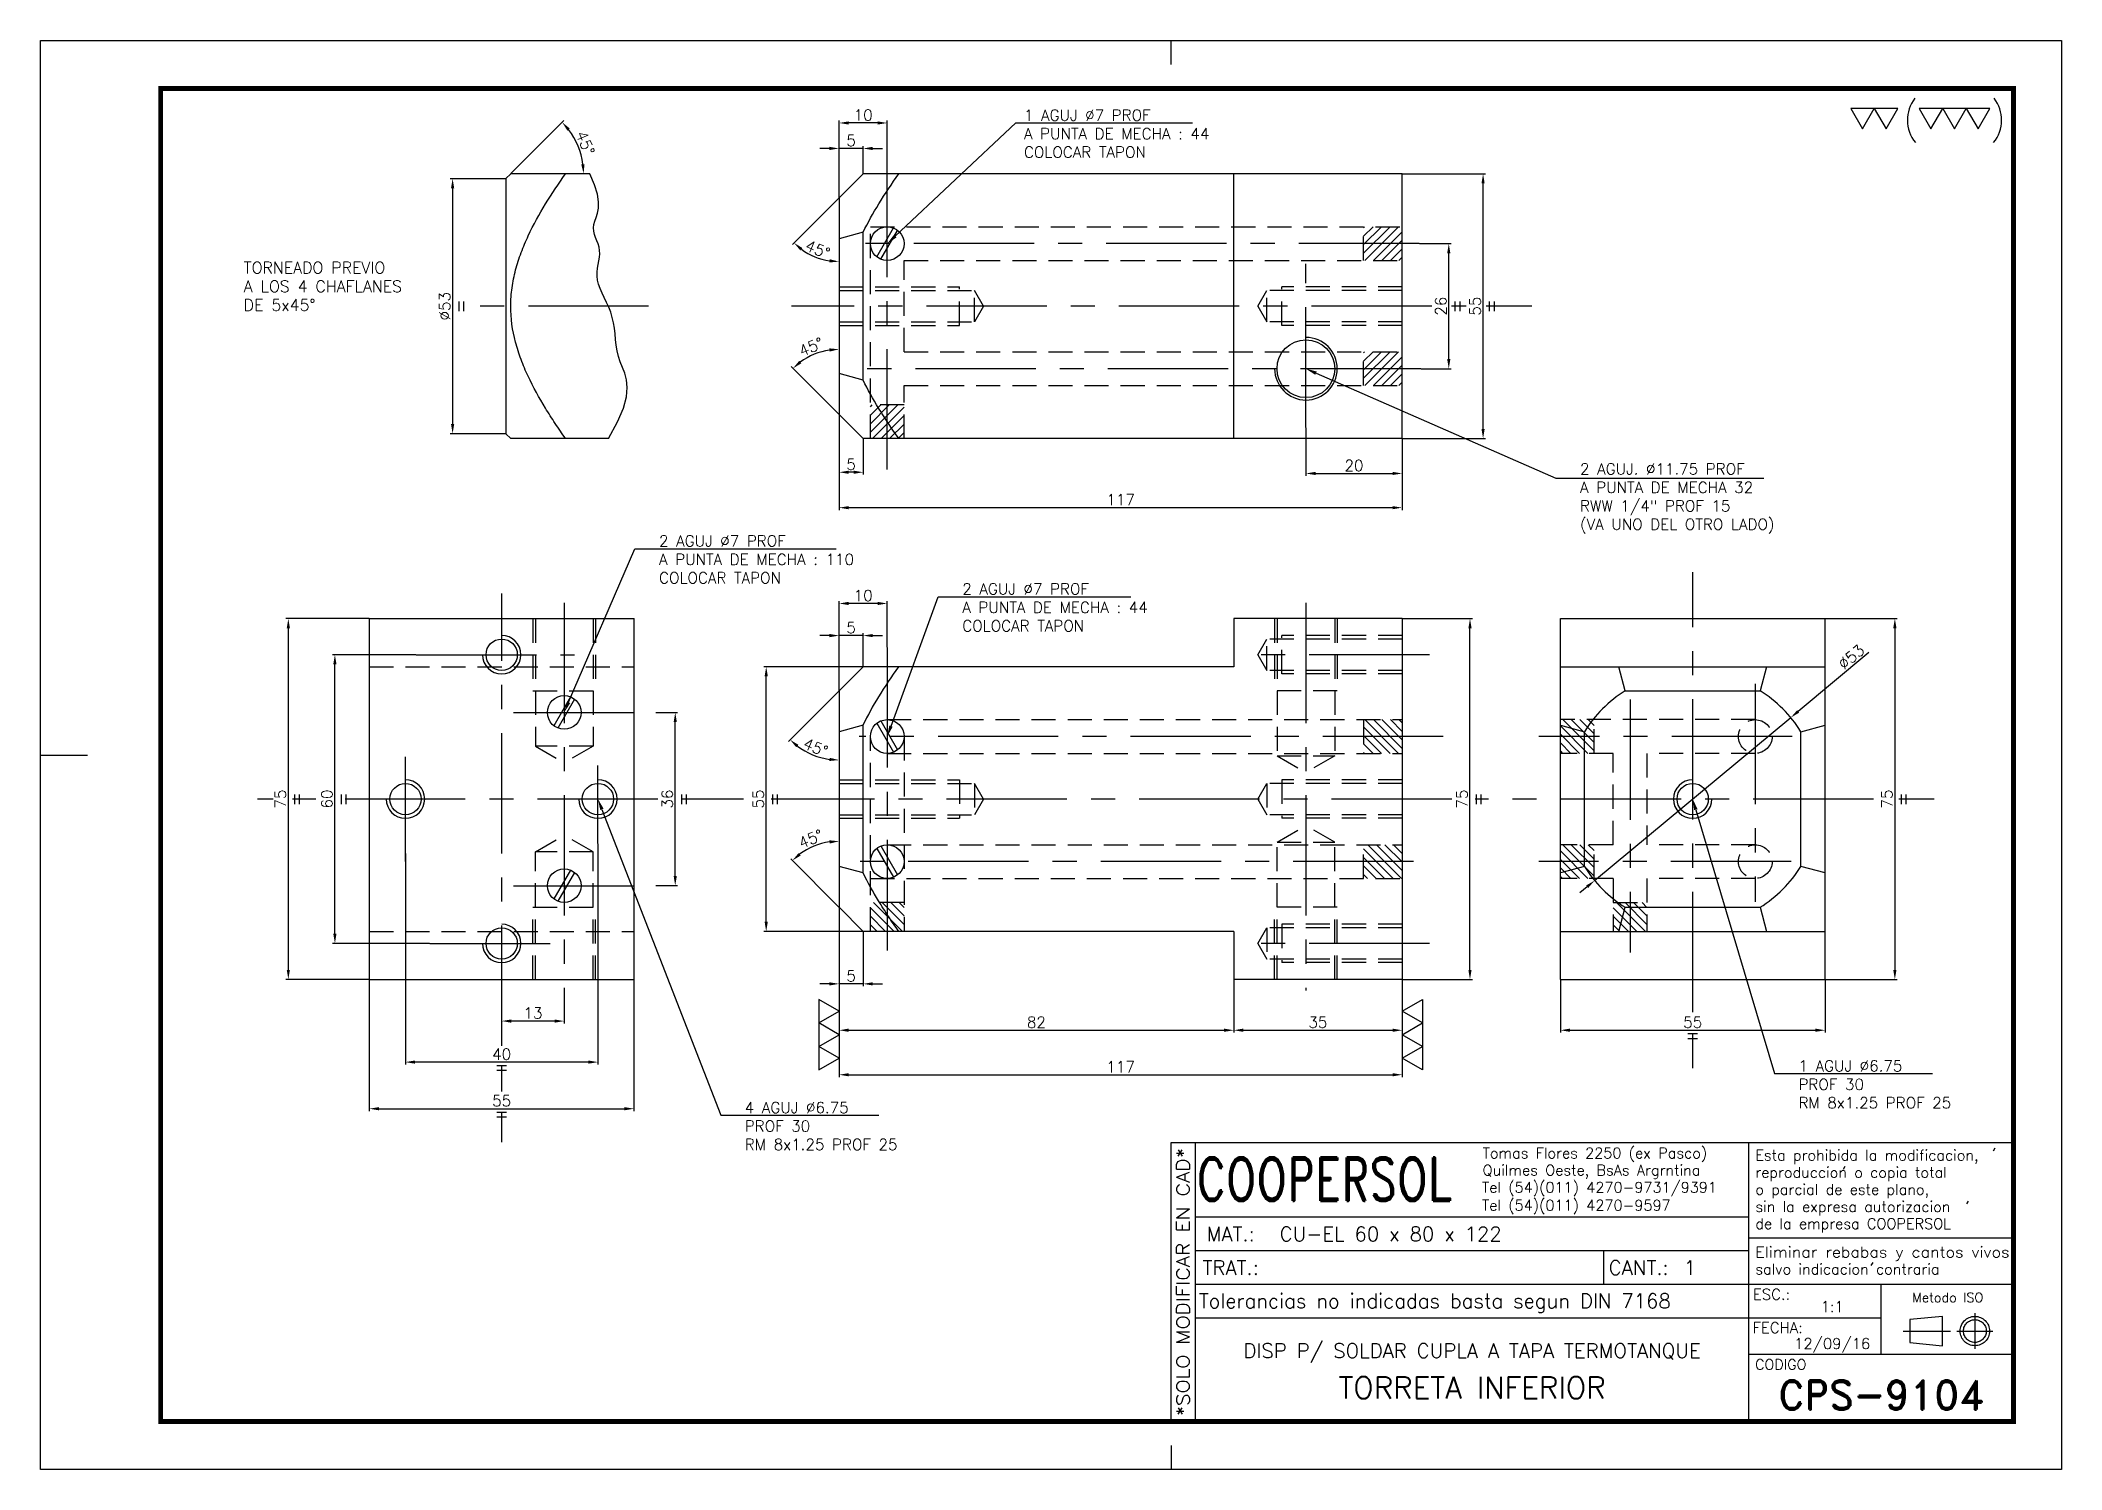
# Model space of a CAD drawing. Extents: x -21308 to -16735, y 11657 to 13517.
# Drawn here: x -20258 to -19838, y 12818.4 to 13115.4 of the extents above; entities that cross this region are included whole.
import ezdxf
from ezdxf import colors
from ezdxf.entities.mleader import LeaderData, LeaderLine
from ezdxf.enums import TextEntityAlignment as Align
from ezdxf.math import Vec2, Vec3

# ---------------------------------------------------------------- set-up
doc = ezdxf.new("R2010")
doc.units = 0
doc.header["$LTSCALE"] = 20
doc.header["$MEASUREMENT"] = 0
doc.linetypes.add('CENTER', pattern=[2, 1.25, -0.25, 0.25, -0.25])
doc.linetypes.add('HIDDEN', pattern=[0.375, 0.25, -0.125])
doc.layers.get('0').update_dxf_attribs({"linetype": 'CONTINUOUS'})
doc.layers.get('DEFPOINTS').update_dxf_attribs({"linetype": 'CONTINUOUS'})
for name, color, linetype in [('1', 1, 'CENTER'), ('CL', 1, 'CENTER'), ('CO', 3, 'CONTINUOUS'), ('FI', 1, 'CONTINUOUS'), ('OC', 1, 'HIDDEN')]:
    doc.layers.add(name, color=color, linetype=linetype)
doc.styles.add('ROMAND', font='ROMAND')
doc.styles.add('ROMANS', font='ROMANS.SHX')
doc.dimstyles.new('1', dxfattribs={"dimtxt": 2.3, "dimasz": 2, "dimexe": 0.5, "dimexo": 0.0625, "dimgap": 0.5, "dimtad": 1, "dimdec": 4, "dimdsep": 46, "dimtxsty": 'ROMANS', "dimcen": -2, "dimclrt": 7, "dimadec": 0, "dimazin": 0, "dimtfac": 0.869565, "dimtdec": 4, "dimtmove": 0, "dimatfit": 3, "dimfxl": 1, "dimtolj": 1, "dimarcsym": 0})

msp = doc.modelspace()

# ---------------------------------------------------------------- texts
at = {"layer": 'CO', "style": 'ROMANS'}
for s, p in [('TORNEADO PREVIO', (-20215.7671, 13066.99727)), ('A LOS 4 CHAFLANES', (-20215.7671, 13063.11156)), ('DE 5x45%%D', (-20215.7671, 13059.22584))]:
    msp.add_text(s, height=2.4, dxfattribs=at).set_placement(p)

# ---------------------------------------------------------------- blocks, each defined once
blk = doc.blocks.new('A3G')
for p, q in [((235, 292), (235, 297)), ((0, 148.5), (9.75, 148.5)), ((235, 5), (235, 0))]:
    blk.add_line(p, q)
blk.add_lwpolyline([(0, 297), (420, 297), (420, 0), (0, 0)], close=True)
at = {"const_width": 1}
blk.add_lwpolyline([(25, 287), (410, 287), (410, 10), (25, 10)], close=True, dxfattribs=at)
blk = doc.blocks.new('*D133')
at = {"layer": 'CO', "color": 0, "lineweight": -2}
for p, q in [((-20180, 12987.77), (-20197.31, 12987.77)), ((-20196.81, 12929.77), (-20196.81, 12985.77)), ((-20177.13, 12927.77), (-20197.31, 12927.77))]:
    blk.add_line(p, q, dxfattribs=at)
at = {"layer": 'CO', "color": 0}
for points in [[(-20197.15, 12985.77), (-20196.48, 12985.77), (-20196.81, 12987.77)], [(-20197.15, 12929.77), (-20196.48, 12929.77), (-20196.81, 12927.77)]]:
    blk.add_solid(points, dxfattribs=at)
at = {"layer": 'DEFPOINTS', "color": 0}
for p in [(-20196.81, 12987.77), (-20179.93, 12987.77), (-20177.07, 12927.77)]:
    blk.add_point(p, dxfattribs=at)
at = {"layer": 'CO', "color": 7, "insert": (-20198.46, 12957.77), "char_height": 2.3, "attachment_point": 5, "rotation": 90, "style": 'ROMANS'}
blk.add_mtext('\\A1;60', dxfattribs=at)
blk = doc.blocks.new('*D134')
at = {"layer": 'CO', "color": 0, "lineweight": -2}
for p, q in [((-20189.72, 12995.27), (-20206.99, 12995.27)), ((-20206.49, 12993.27), (-20206.49, 12922.27)), ((-20189.72, 12920.27), (-20206.99, 12920.27))]:
    blk.add_line(p, q, dxfattribs=at)
at = {"layer": 'CO', "color": 0}
for points in [[(-20206.82, 12993.27), (-20206.16, 12993.27), (-20206.49, 12995.27)], [(-20206.82, 12922.27), (-20206.16, 12922.27), (-20206.49, 12920.27)]]:
    blk.add_solid(points, dxfattribs=at)
at = {"layer": 'DEFPOINTS', "color": 0}
for p in [(-20189.66, 12995.27), (-20206.49, 12920.27), (-20189.66, 12920.27)]:
    blk.add_point(p, dxfattribs=at)
at = {"layer": 'CO', "color": 7, "insert": (-20208.14, 12957.77), "char_height": 2.3, "attachment_point": 5, "rotation": 90, "style": 'ROMANS'}
blk.add_mtext('\\A1;75', dxfattribs=at)
blk = doc.blocks.new('*D135')
at = {"layer": 'CO', "color": 0, "lineweight": -2}
for p, q in [((-20182.16, 12946.44), (-20182.16, 12902.6)), ((-20142.16, 12948.44), (-20142.16, 12902.6)), ((-20144.16, 12903.1), (-20180.16, 12903.1))]:
    blk.add_line(p, q, dxfattribs=at)
at = {"layer": 'CO', "color": 0}
for points in [[(-20180.16, 12903.44), (-20180.16, 12902.77), (-20182.16, 12903.1)], [(-20144.16, 12903.44), (-20144.16, 12902.77), (-20142.16, 12903.1)]]:
    blk.add_solid(points, dxfattribs=at)
at = {"layer": 'DEFPOINTS', "color": 0}
for p in [(-20182.16, 12946.5), (-20142.16, 12948.5), (-20182.16, 12903.1)]:
    blk.add_point(p, dxfattribs=at)
at = {"layer": 'CO', "color": 7, "insert": (-20162.16, 12904.75), "char_height": 2.3, "attachment_point": 5, "style": 'ROMANS'}
blk.add_mtext('\\A1;40', dxfattribs=at)
blk = doc.blocks.new('*D136')
at = {"layer": 'CO', "color": 0, "lineweight": -2}
for p, q in [((-20162.16, 12916.76), (-20162.16, 12911.13)), ((-20149.16, 12917.93), (-20149.16, 12911.13)), ((-20151.16, 12911.63), (-20160.16, 12911.63))]:
    blk.add_line(p, q, dxfattribs=at)
at = {"layer": 'CO', "color": 0}
for points in [[(-20160.16, 12911.96), (-20160.16, 12911.29), (-20162.16, 12911.63)], [(-20151.16, 12911.96), (-20151.16, 12911.29), (-20149.16, 12911.63)]]:
    blk.add_solid(points, dxfattribs=at)
at = {"layer": 'DEFPOINTS', "color": 0}
for p in [(-20162.16, 12916.82), (-20149.16, 12917.99), (-20162.16, 12911.63)]:
    blk.add_point(p, dxfattribs=at)
at = {"layer": 'CO', "color": 7, "insert": (-20155.66, 12913.28), "char_height": 2.3, "attachment_point": 5, "style": 'ROMANS'}
blk.add_mtext('\\A1;13', dxfattribs=at)
blk = doc.blocks.new('*D137')
at = {"layer": 'CO', "color": 0, "lineweight": -2}
for p, q in [((-20130.15, 12975.77), (-20125.59, 12975.77)), ((-20126.09, 12941.77), (-20126.09, 12973.77)), ((-20130.15, 12939.77), (-20125.59, 12939.77))]:
    blk.add_line(p, q, dxfattribs=at)
at = {"layer": 'CO', "color": 0}
for points in [[(-20126.42, 12973.77), (-20125.76, 12973.77), (-20126.09, 12975.77)], [(-20126.42, 12941.77), (-20125.76, 12941.77), (-20126.09, 12939.77)]]:
    blk.add_solid(points, dxfattribs=at)
at = {"layer": 'DEFPOINTS', "color": 0}
for p in [(-20130.21, 12975.77), (-20126.09, 12975.77), (-20130.21, 12939.77)]:
    blk.add_point(p, dxfattribs=at)
at = {"layer": 'CO', "color": 7, "insert": (-20127.74, 12957.77), "char_height": 2.3, "attachment_point": 5, "rotation": 90, "style": 'ROMANS'}
blk.add_mtext('\\A1;36', dxfattribs=at)
blk = doc.blocks.new('*D138')
at = {"layer": 'CO', "color": 0, "lineweight": -2}
for p, q in [((-20189.66, 12920.2), (-20189.66, 12892.91)), ((-20134.66, 12920.2), (-20134.66, 12892.91)), ((-20187.66, 12893.41), (-20136.66, 12893.41))]:
    blk.add_line(p, q, dxfattribs=at)
at = {"layer": 'CO', "color": 0}
for points in [[(-20187.66, 12893.75), (-20187.66, 12893.08), (-20189.66, 12893.41)], [(-20136.66, 12893.75), (-20136.66, 12893.08), (-20134.66, 12893.41)]]:
    blk.add_solid(points, dxfattribs=at)
at = {"layer": 'DEFPOINTS', "color": 0}
for p in [(-20189.66, 12920.27), (-20134.66, 12920.27), (-20134.66, 12893.41)]:
    blk.add_point(p, dxfattribs=at)
at = {"layer": 'CO', "color": 7, "insert": (-20162.16, 12895.06), "char_height": 2.3, "attachment_point": 5, "style": 'ROMANS'}
blk.add_mtext('\\A1;55', dxfattribs=at)
blk = doc.blocks.new('*D139')
at = {"layer": 'CO', "color": 0, "lineweight": -2}
for p, q in [((-19878.03, 12988.2), (-19892.74, 12975.98)), ((-19935.04, 12940.83), (-19894.28, 12974.7)), ((-19936.58, 12939.55), (-19938.12, 12938.28))]:
    blk.add_line(p, q, dxfattribs=at)
at = {"layer": 'CO', "color": 0}
for points in [[(-19892.95, 12976.23), (-19892.53, 12975.72), (-19894.28, 12974.7)], [(-19936.8, 12939.81), (-19936.37, 12939.3), (-19935.04, 12940.83)]]:
    blk.add_solid(points, dxfattribs=at)
at = {"layer": 'DEFPOINTS', "color": 0}
for p in [(-19894.28, 12974.7), (-19935.04, 12940.83)]:
    blk.add_point(p, dxfattribs=at)
at = {"layer": 'CO', "color": 7, "insert": (-19881.7, 12987.29), "char_height": 2.3, "attachment_point": 5, "rotation": 39.7186, "style": 'ROMANS'}
blk.add_mtext('\\A1;∅53', dxfattribs=at)
blk = doc.blocks.new('*D140')
at = {"layer": 'CO', "color": 0, "lineweight": -2}
for p, q in [((-20092.04, 12935.2), (-20092.04, 12909.22)), ((-20010.04, 12920.2), (-20010.04, 12909.22)), ((-20090.04, 12909.72), (-20012.04, 12909.72))]:
    blk.add_line(p, q, dxfattribs=at)
at = {"layer": 'CO', "color": 0}
for points in [[(-20090.04, 12910.06), (-20090.04, 12909.39), (-20092.04, 12909.72)], [(-20012.04, 12910.06), (-20012.04, 12909.39), (-20010.04, 12909.72)]]:
    blk.add_solid(points, dxfattribs=at)
at = {"layer": 'DEFPOINTS', "color": 0}
for p in [(-20092.04, 12935.27), (-20010.04, 12920.27), (-20010.04, 12909.72)]:
    blk.add_point(p, dxfattribs=at)
at = {"layer": 'CO', "color": 7, "insert": (-20051.04, 12911.37), "char_height": 2.3, "attachment_point": 5, "style": 'ROMANS'}
blk.add_mtext('\\A1;82', dxfattribs=at)
blk = doc.blocks.new('*D141')
at = {"layer": 'CO', "color": 0, "lineweight": -2}
for p, q in [((-20010.04, 12920.2), (-20010.04, 12909.22)), ((-19975.04, 12920.2), (-19975.04, 12909.22)), ((-20008.04, 12909.72), (-19977.04, 12909.72))]:
    blk.add_line(p, q, dxfattribs=at)
at = {"layer": 'CO', "color": 0}
for points in [[(-20008.04, 12910.06), (-20008.04, 12909.39), (-20010.04, 12909.72)], [(-19977.04, 12910.06), (-19977.04, 12909.39), (-19975.04, 12909.72)]]:
    blk.add_solid(points, dxfattribs=at)
at = {"layer": 'DEFPOINTS', "color": 0}
for p in [(-20010.04, 12920.27), (-19975.04, 12920.27), (-19975.04, 12909.72)]:
    blk.add_point(p, dxfattribs=at)
at = {"layer": 'CO', "color": 7, "insert": (-19992.54, 12911.37), "char_height": 2.3, "attachment_point": 5, "style": 'ROMANS'}
blk.add_mtext('\\A1;35', dxfattribs=at)
blk = doc.blocks.new('*D142')
at = {"layer": 'CO', "color": 0, "lineweight": -2}
for p, q in [((-20092.04, 12935.2), (-20092.04, 12899.97)), ((-19975.04, 12920.2), (-19975.04, 12899.97)), ((-20090.04, 12900.47), (-19977.04, 12900.47))]:
    blk.add_line(p, q, dxfattribs=at)
at = {"layer": 'CO', "color": 0}
for points in [[(-20090.04, 12900.81), (-20090.04, 12900.14), (-20092.04, 12900.47)], [(-19977.04, 12900.81), (-19977.04, 12900.14), (-19975.04, 12900.47)]]:
    blk.add_solid(points, dxfattribs=at)
at = {"layer": 'DEFPOINTS', "color": 0}
for p in [(-20092.04, 12935.27), (-19975.04, 12920.27), (-19975.04, 12900.47)]:
    blk.add_point(p, dxfattribs=at)
at = {"layer": 'CO', "color": 7, "insert": (-20033.54, 12902.12), "char_height": 2.3, "attachment_point": 5, "style": 'ROMANS'}
blk.add_mtext('\\A1;117', dxfattribs=at)
blk = doc.blocks.new('*D143')
at = {"layer": 'CO', "color": 0, "lineweight": -2}
for p, q in [((-20087.1, 12985.27), (-20107.69, 12985.27)), ((-20107.19, 12932.27), (-20107.19, 12983.27)), ((-20087.1, 12930.27), (-20107.69, 12930.27))]:
    blk.add_line(p, q, dxfattribs=at)
at = {"layer": 'CO', "color": 0}
for points in [[(-20107.52, 12983.27), (-20106.85, 12983.27), (-20107.19, 12985.27)], [(-20107.52, 12932.27), (-20106.85, 12932.27), (-20107.19, 12930.27)]]:
    blk.add_solid(points, dxfattribs=at)
at = {"layer": 'DEFPOINTS', "color": 0}
for p in [(-20107.19, 12985.27), (-20087.04, 12985.27), (-20087.04, 12930.27)]:
    blk.add_point(p, dxfattribs=at)
at = {"layer": 'CO', "color": 7, "insert": (-20108.84, 12957.77), "char_height": 2.3, "attachment_point": 5, "rotation": 90, "style": 'ROMANS'}
blk.add_mtext('\\A1;55', dxfattribs=at)
blk = doc.blocks.new('*D144')
at = {"layer": 'CO', "color": 0, "lineweight": -2}
for p, q in [((-19974.98, 12995.27), (-19960.44, 12995.27)), ((-19960.94, 12922.27), (-19960.94, 12993.27)), ((-19974.98, 12920.27), (-19960.44, 12920.27))]:
    blk.add_line(p, q, dxfattribs=at)
at = {"layer": 'CO', "color": 0}
for points in [[(-19961.27, 12993.27), (-19960.61, 12993.27), (-19960.94, 12995.27)], [(-19961.27, 12922.27), (-19960.61, 12922.27), (-19960.94, 12920.27)]]:
    blk.add_solid(points, dxfattribs=at)
at = {"layer": 'DEFPOINTS', "color": 0}
for p in [(-19975.04, 12995.27), (-19960.94, 12995.27), (-19975.04, 12920.27)]:
    blk.add_point(p, dxfattribs=at)
at = {"layer": 'CO', "color": 7, "insert": (-19962.59, 12957.77), "char_height": 2.3, "attachment_point": 5, "rotation": 90, "style": 'ROMANS'}
blk.add_mtext('\\A1;75', dxfattribs=at)
blk = doc.blocks.new('*D145')
at = {"layer": 'CO', "color": 0, "lineweight": -2}
for p, q in [((-20092.04, 12980.33), (-20092.04, 12998.91)), ((-20084.04, 12998.41), (-20090.04, 12998.41)), ((-20082.04, 12989.36), (-20082.04, 12998.91))]:
    blk.add_line(p, q, dxfattribs=at)
at = {"layer": 'CO', "color": 0}
for points in [[(-20090.04, 12998.75), (-20090.04, 12998.08), (-20092.04, 12998.41)], [(-20084.04, 12998.75), (-20084.04, 12998.08), (-20082.04, 12998.41)]]:
    blk.add_solid(points, dxfattribs=at)
at = {"layer": 'DEFPOINTS', "color": 0}
for p in [(-20092.04, 12998.41), (-20082.04, 12989.29), (-20092.04, 12980.27)]:
    blk.add_point(p, dxfattribs=at)
at = {"layer": 'CO', "color": 7, "insert": (-20087.04, 13000.06), "char_height": 2.3, "attachment_point": 5, "style": 'ROMANS'}
blk.add_mtext('\\A1;10', dxfattribs=at)
blk = doc.blocks.new('*D146')
at = {"layer": 'CO', "color": 0, "lineweight": -2}
for p, q in [((-19995.04, 13034.9), (-19995.04, 13024.93)), ((-19975.04, 13032.63), (-19975.04, 13024.93)), ((-19993.04, 13025.43), (-19977.04, 13025.43))]:
    blk.add_line(p, q, dxfattribs=at)
at = {"layer": 'CO', "color": 0}
for points in [[(-19993.04, 13025.76), (-19993.04, 13025.1), (-19995.04, 13025.43)], [(-19977.04, 13025.76), (-19977.04, 13025.1), (-19975.04, 13025.43)]]:
    blk.add_solid(points, dxfattribs=at)
at = {"layer": 'DEFPOINTS', "color": 0}
for p in [(-19995.04, 13034.96), (-19975.04, 13032.69), (-19975.04, 13025.43)]:
    blk.add_point(p, dxfattribs=at)
at = {"layer": 'CO', "color": 7, "insert": (-19985.04, 13027.08), "char_height": 2.3, "attachment_point": 5, "style": 'ROMANS'}
blk.add_mtext('\\A1;20', dxfattribs=at)
blk = doc.blocks.new('*D147')
at = {"layer": 'CO', "color": 0, "lineweight": -2}
for p, q in [((-20092.04, 13037.63), (-20092.04, 13017.82)), ((-19975.04, 13032.63), (-19975.04, 13017.82)), ((-19977.04, 13018.32), (-20090.04, 13018.32))]:
    blk.add_line(p, q, dxfattribs=at)
at = {"layer": 'CO', "color": 0}
for points in [[(-20090.04, 13018.65), (-20090.04, 13017.99), (-20092.04, 13018.32)], [(-19977.04, 13018.65), (-19977.04, 13017.99), (-19975.04, 13018.32)]]:
    blk.add_solid(points, dxfattribs=at)
at = {"layer": 'DEFPOINTS', "color": 0}
for p in [(-20092.04, 13037.69), (-19975.04, 13032.69), (-20092.04, 13018.32)]:
    blk.add_point(p, dxfattribs=at)
at = {"layer": 'CO', "color": 7, "insert": (-20033.54, 13019.97), "char_height": 2.3, "attachment_point": 5, "style": 'ROMANS'}
blk.add_mtext('\\A1;117', dxfattribs=at)
blk = doc.blocks.new('*D148')
at = {"layer": 'CO', "color": 0, "lineweight": -2}
for p, q in [((-19971.46, 13073.19), (-19964.85, 13073.19)), ((-19965.35, 13049.19), (-19965.35, 13071.19)), ((-19971.11, 13047.19), (-19964.85, 13047.19))]:
    blk.add_line(p, q, dxfattribs=at)
at = {"layer": 'CO', "color": 0}
for points in [[(-19965.68, 13071.19), (-19965.02, 13071.19), (-19965.35, 13073.19)], [(-19965.68, 13049.19), (-19965.02, 13049.19), (-19965.35, 13047.19)]]:
    blk.add_solid(points, dxfattribs=at)
at = {"layer": 'DEFPOINTS', "color": 0}
for p in [(-19971.53, 13073.19), (-19965.35, 13073.19), (-19971.18, 13047.19)]:
    blk.add_point(p, dxfattribs=at)
at = {"layer": 'CO', "color": 7, "insert": (-19967, 13060.19), "char_height": 2.3, "attachment_point": 5, "rotation": 90, "style": 'ROMANS'}
blk.add_mtext('\\A1;26', dxfattribs=at)
blk = doc.blocks.new('*D149')
at = {"layer": 'CO', "color": 0, "lineweight": -2}
for p, q in [((-19974.98, 13087.69), (-19957.72, 13087.69)), ((-19958.22, 13034.69), (-19958.22, 13085.69)), ((-19974.98, 13032.69), (-19957.72, 13032.69))]:
    blk.add_line(p, q, dxfattribs=at)
at = {"layer": 'CO', "color": 0}
for points in [[(-19958.55, 13085.69), (-19957.89, 13085.69), (-19958.22, 13087.69)], [(-19958.55, 13034.69), (-19957.89, 13034.69), (-19958.22, 13032.69)]]:
    blk.add_solid(points, dxfattribs=at)
at = {"layer": 'DEFPOINTS', "color": 0}
for p in [(-19975.04, 13087.69), (-19958.22, 13087.69), (-19975.04, 13032.69)]:
    blk.add_point(p, dxfattribs=at)
at = {"layer": 'CO', "color": 7, "insert": (-19959.87, 13060.19), "char_height": 2.3, "attachment_point": 5, "rotation": 90, "style": 'ROMANS'}
blk.add_mtext('\\A1;55', dxfattribs=at)
blk = doc.blocks.new('*D150')
at = {"layer": 'CO', "color": 0, "lineweight": -2}
for p, q in [((-20092.04, 13082.76), (-20092.04, 13098.77)), ((-20084.04, 13098.27), (-20090.04, 13098.27)), ((-20082.04, 13089.31), (-20082.04, 13098.77))]:
    blk.add_line(p, q, dxfattribs=at)
at = {"layer": 'CO', "color": 0}
for points in [[(-20090.04, 13098.6), (-20090.04, 13097.94), (-20092.04, 13098.27)], [(-20084.04, 13098.6), (-20084.04, 13097.94), (-20082.04, 13098.27)]]:
    blk.add_solid(points, dxfattribs=at)
at = {"layer": 'DEFPOINTS', "color": 0}
for p in [(-20092.04, 13098.27), (-20082.04, 13089.25), (-20092.04, 13082.69)]:
    blk.add_point(p, dxfattribs=at)
at = {"layer": 'CO', "color": 7, "insert": (-20087.04, 13099.92), "char_height": 2.3, "attachment_point": 5, "style": 'ROMANS'}
blk.add_mtext('\\A1;10', dxfattribs=at)
blk = doc.blocks.new('*D151')
at = {"layer": 'CO', "color": 0, "lineweight": -2}
for p, q in [((-20092.04, 13037.57), (-20092.04, 13025.18)), ((-20087.04, 13032.63), (-20087.04, 13025.18)), ((-20089.04, 13025.68), (-20090.04, 13025.68))]:
    blk.add_line(p, q, dxfattribs=at)
at = {"layer": 'CO', "color": 0}
for points in [[(-20090.04, 13026.01), (-20090.04, 13025.35), (-20092.04, 13025.68)], [(-20089.04, 13026.01), (-20089.04, 13025.35), (-20087.04, 13025.68)]]:
    blk.add_solid(points, dxfattribs=at)
at = {"layer": 'DEFPOINTS', "color": 0}
for p in [(-20092.04, 13037.63), (-20087.04, 13032.69), (-20092.04, 13025.68)]:
    blk.add_point(p, dxfattribs=at)
at = {"layer": 'CO', "color": 7, "insert": (-20089.54, 13027.33), "char_height": 2.3, "attachment_point": 5, "style": 'ROMANS'}
blk.add_mtext('\\A1;5', dxfattribs=at)
blk = doc.blocks.new('*D152')
at = {"layer": 'CO', "color": 0, "lineweight": -2}
for p, q in [((-20094.04, 13092.97), (-20096.04, 13092.97)), ((-20092.04, 13082.82), (-20092.04, 13093.47)), ((-20087.04, 13092.97), (-20092.04, 13092.97)), ((-20087.04, 13087.76), (-20087.04, 13093.47)), ((-20085.04, 13092.97), (-20083.04, 13092.97))]:
    blk.add_line(p, q, dxfattribs=at)
at = {"layer": 'CO', "color": 0}
for points in [[(-20094.04, 13093.31), (-20094.04, 13092.64), (-20092.04, 13092.97)], [(-20085.04, 13093.31), (-20085.04, 13092.64), (-20087.04, 13092.97)]]:
    blk.add_solid(points, dxfattribs=at)
at = {"layer": 'DEFPOINTS', "color": 0}
for p in [(-20092.04, 13092.97), (-20087.04, 13087.69), (-20092.04, 13082.76)]:
    blk.add_point(p, dxfattribs=at)
at = {"layer": 'CO', "color": 7, "insert": (-20089.54, 13094.62), "char_height": 2.3, "attachment_point": 5, "style": 'ROMANS'}
blk.add_mtext('\\A1;5', dxfattribs=at)
blk = doc.blocks.new('*D153')
at = {"layer": 'CO', "color": 0, "lineweight": -2}
blk.add_line((-20092.08, 13082.65), (-20101.75, 13072.98), dxfattribs=at)
blk.add_arc((-20092.04, 13082.69), 13.24, 233.6658, 261.3342, dxfattribs=at)
at = {"layer": 'CO', "color": 0}
for points in [[(-20100.1, 13071.78), (-20099.66, 13072.28), (-20101.4, 13073.34)], [(-20094.01, 13069.94), (-20094.06, 13069.28), (-20092.04, 13069.46)]]:
    blk.add_solid(points, dxfattribs=at)
at = {"layer": 'DEFPOINTS', "color": 0}
for p in [(-20087.04, 13087.69), (-20092.04, 13082.69), (-20092.04, 13082.69), (-20098.66, 13071.23), (-20092.04, 13037.69)]:
    blk.add_point(p, dxfattribs=at)
at = {"layer": 'CO', "color": 7, "insert": (-20096.47, 13071.99), "char_height": 2.3, "attachment_point": 5, "rotation": 337.5, "style": 'ROMANS'}
blk.add_mtext('\\A1;45°', dxfattribs=at)
blk = doc.blocks.new('*D154')
at = {"layer": 'CO', "color": 0, "lineweight": -2}
blk.add_line((-20092.08, 13037.74), (-20101.97, 13047.63), dxfattribs=at)
blk.add_arc((-20092.04, 13037.69), 13.54, 98.4685, 126.5315, dxfattribs=at)
at = {"layer": 'CO', "color": 0}
for points in [[(-20094.06, 13051.42), (-20094.01, 13050.76), (-20092.04, 13051.24)], [(-20099.88, 13048.33), (-20100.32, 13048.83), (-20101.62, 13047.27)]]:
    blk.add_solid(points, dxfattribs=at)
at = {"layer": 'DEFPOINTS', "color": 0}
for p in [(-20092.04, 13082.69), (-20095.54, 13050.78), (-20092.04, 13037.69), (-20092.04, 13037.69), (-20087.04, 13032.69)]:
    blk.add_point(p, dxfattribs=at)
at = {"layer": 'CO', "color": 7, "insert": (-20097.85, 13051.73), "char_height": 2.3, "attachment_point": 5, "rotation": 22.5, "style": 'ROMANS'}
blk.add_mtext('\\A1;45°', dxfattribs=at)
blk = doc.blocks.new('*D155')
at = {"layer": 'CO', "color": 0, "lineweight": -2}
blk.add_line((-20092.08, 12980.22), (-20102.57, 12969.73), dxfattribs=at)
blk.add_arc((-20092.04, 12980.27), 14.4, 232.9667, 262.0333, dxfattribs=at)
at = {"layer": 'CO', "color": 0}
for points in [[(-20100.93, 12968.52), (-20100.49, 12969.03), (-20102.22, 12970.09)], [(-20094.01, 12966.34), (-20094.06, 12965.68), (-20092.04, 12965.87)]]:
    blk.add_solid(points, dxfattribs=at)
at = {"layer": 'DEFPOINTS', "color": 0}
for p in [(-20087.04, 12985.27), (-20092.04, 12980.27), (-20092.04, 12980.27), (-20099.24, 12967.8), (-20092.04, 12935.27)]:
    blk.add_point(p, dxfattribs=at)
at = {"layer": 'CO', "color": 7, "insert": (-20096.92, 12968.49), "char_height": 2.3, "attachment_point": 5, "rotation": 337.5, "style": 'ROMANS'}
blk.add_mtext('\\A1;45°', dxfattribs=at)
blk = doc.blocks.new('*D156')
at = {"layer": 'CO', "color": 0, "lineweight": -2}
blk.add_line((-20092.08, 12935.31), (-20102.1, 12945.33), dxfattribs=at)
blk.add_arc((-20092.04, 12935.27), 13.73, 98.352, 126.648, dxfattribs=at)
at = {"layer": 'CO', "color": 0}
for points in [[(-20094.06, 12949.19), (-20094.01, 12948.52), (-20092.04, 12949)], [(-20100.02, 12946.03), (-20100.45, 12946.54), (-20101.75, 12944.98)]]:
    blk.add_solid(points, dxfattribs=at)
at = {"layer": 'DEFPOINTS', "color": 0}
for p in [(-20092.04, 12980.27), (-20095.59, 12948.53), (-20092.04, 12935.27), (-20092.04, 12935.27), (-20087.04, 12930.27)]:
    blk.add_point(p, dxfattribs=at)
at = {"layer": 'CO', "color": 7, "insert": (-20097.93, 12949.48), "char_height": 2.3, "attachment_point": 5, "rotation": 22.5, "style": 'ROMANS'}
blk.add_mtext('\\A1;45°', dxfattribs=at)
blk = doc.blocks.new('*D157')
at = {"layer": 'CO', "color": 0, "lineweight": -2}
for p, q in [((-19942.16, 12920.2), (-19942.16, 12909.22)), ((-19887.16, 12920.2), (-19887.16, 12909.22)), ((-19940.16, 12909.72), (-19889.16, 12909.72))]:
    blk.add_line(p, q, dxfattribs=at)
at = {"layer": 'CO', "color": 0}
for points in [[(-19940.16, 12910.06), (-19940.16, 12909.39), (-19942.16, 12909.72)], [(-19889.16, 12910.06), (-19889.16, 12909.39), (-19887.16, 12909.72)]]:
    blk.add_solid(points, dxfattribs=at)
at = {"layer": 'DEFPOINTS', "color": 0}
for p in [(-19942.16, 12920.27), (-19887.16, 12920.27), (-19887.16, 12909.72)]:
    blk.add_point(p, dxfattribs=at)
at = {"layer": 'CO', "color": 7, "insert": (-19914.66, 12911.37), "char_height": 2.3, "attachment_point": 5, "style": 'ROMANS'}
blk.add_mtext('\\A1;55', dxfattribs=at)
blk = doc.blocks.new('*D158')
at = {"layer": 'CO', "color": 0, "lineweight": -2}
for p, q in [((-19887.1, 12995.27), (-19872.15, 12995.27)), ((-19872.65, 12993.27), (-19872.65, 12922.27)), ((-19887.1, 12920.27), (-19872.15, 12920.27))]:
    blk.add_line(p, q, dxfattribs=at)
at = {"layer": 'CO', "color": 0}
for points in [[(-19872.98, 12993.27), (-19872.31, 12993.27), (-19872.65, 12995.27)], [(-19872.98, 12922.27), (-19872.31, 12922.27), (-19872.65, 12920.27)]]:
    blk.add_solid(points, dxfattribs=at)
at = {"layer": 'DEFPOINTS', "color": 0}
for p in [(-19887.16, 12995.27), (-19887.16, 12920.27), (-19872.65, 12920.27)]:
    blk.add_point(p, dxfattribs=at)
at = {"layer": 'CO', "color": 7, "insert": (-19874.3, 12957.77), "char_height": 2.3, "attachment_point": 5, "rotation": 90, "style": 'ROMANS'}
blk.add_mtext('\\A1;75', dxfattribs=at)
blk = doc.blocks.new('*D159')
at = {"layer": 'CO', "color": 0, "lineweight": -2}
for p, q in [((-20161.34, 13086.69), (-20172.85, 13086.69)), ((-20172.35, 13084.69), (-20172.35, 13035.69)), ((-20161.34, 13033.69), (-20172.85, 13033.69))]:
    blk.add_line(p, q, dxfattribs=at)
at = {"layer": 'CO', "color": 0}
for points in [[(-20172.69, 13084.69), (-20172.02, 13084.69), (-20172.35, 13086.69)], [(-20172.69, 13035.69), (-20172.02, 13035.69), (-20172.35, 13033.69)]]:
    blk.add_solid(points, dxfattribs=at)
at = {"layer": 'DEFPOINTS', "color": 0}
for p in [(-20161.27, 13086.69), (-20172.35, 13033.69), (-20161.27, 13033.69)]:
    blk.add_point(p, dxfattribs=at)
at = {"layer": 'CO', "color": 7, "insert": (-20174, 13060.19), "char_height": 2.3, "attachment_point": 5, "rotation": 90, "style": 'ROMANS'}
blk.add_mtext('\\A1;%%C53', dxfattribs=at)
blk = doc.blocks.new('*D160')
at = {"layer": 'CO', "color": 0, "lineweight": -2}
blk.add_line((-20160.23, 13087.74), (-20149.22, 13098.75), dxfattribs=at)
blk.add_arc((-20160.27, 13087.69), 15.13, 7.578, 37.422, dxfattribs=at)
at = {"layer": 'CO', "color": 0}
for points in [[(-20148.51, 13096.67), (-20148, 13097.11), (-20149.57, 13098.4)], [(-20144.94, 13089.71), (-20145.61, 13089.67), (-20145.14, 13087.69)]]:
    blk.add_solid(points, dxfattribs=at)
at = {"layer": 'DEFPOINTS', "color": 0}
for p in [(-20145.66, 13091.61), (-20160.27, 13087.69), (-20160.27, 13087.69), (-20143.85, 13087.69), (-20161.27, 13086.69)]:
    blk.add_point(p, dxfattribs=at)
at = {"layer": 'CO', "color": 7, "insert": (-20144.77, 13094.12), "char_height": 2.3, "attachment_point": 5, "rotation": 292.5, "style": 'ROMANS'}
blk.add_mtext('\\A1;45°', dxfattribs=at)
blk = doc.blocks.new('*D161')
at = {"layer": 'CO', "color": 0, "lineweight": -2}
for p, q in [((-20094.04, 12991.74), (-20096.04, 12991.74)), ((-20092.04, 12980.33), (-20092.04, 12992.24)), ((-20087.04, 12991.74), (-20092.04, 12991.74)), ((-20087.04, 12985.33), (-20087.04, 12992.24)), ((-20085.04, 12991.74), (-20083.04, 12991.74))]:
    blk.add_line(p, q, dxfattribs=at)
at = {"layer": 'CO', "color": 0}
for points in [[(-20094.04, 12992.07), (-20094.04, 12991.4), (-20092.04, 12991.74)], [(-20085.04, 12992.07), (-20085.04, 12991.4), (-20087.04, 12991.74)]]:
    blk.add_solid(points, dxfattribs=at)
at = {"layer": 'DEFPOINTS', "color": 0}
for p in [(-20092.04, 12991.74), (-20087.04, 12985.27), (-20092.04, 12980.27)]:
    blk.add_point(p, dxfattribs=at)
at = {"layer": 'CO', "color": 7, "insert": (-20089.54, 12993.39), "char_height": 2.3, "attachment_point": 5, "style": 'ROMANS'}
blk.add_mtext('\\A1;5', dxfattribs=at)
blk = doc.blocks.new('*D162')
at = {"layer": 'CO', "color": 0, "lineweight": -2}
for p, q in [((-20092.04, 12935.2), (-20092.04, 12918.86)), ((-20087.04, 12930.2), (-20087.04, 12918.86)), ((-20094.04, 12919.36), (-20096.04, 12919.36)), ((-20087.04, 12919.36), (-20092.04, 12919.36)), ((-20085.04, 12919.36), (-20083.04, 12919.36))]:
    blk.add_line(p, q, dxfattribs=at)
at = {"layer": 'CO', "color": 0}
for points in [[(-20094.04, 12919.69), (-20094.04, 12919.03), (-20092.04, 12919.36)], [(-20085.04, 12919.69), (-20085.04, 12919.03), (-20087.04, 12919.36)]]:
    blk.add_solid(points, dxfattribs=at)
at = {"layer": 'DEFPOINTS', "color": 0}
for p in [(-20092.04, 12935.27), (-20087.04, 12930.27), (-20092.04, 12919.36)]:
    blk.add_point(p, dxfattribs=at)
at = {"layer": 'CO', "color": 7, "insert": (-20089.54, 12921.01), "char_height": 2.3, "attachment_point": 5, "style": 'ROMANS'}
blk.add_mtext('\\A1;5', dxfattribs=at)
blk = doc.blocks.new('COOPERSOLROT-02')
for p, q in [((0, 58), (175, 58)), ((0, 0), (0, 58)), ((5, 0), (5, 58)), ((120, 0), (120, 58)), ((175, 0), (175, 58)), ((5, 42.5), (120, 42.5)), ((120, 38.19), (175, 38.19)), ((5, 35.5), (120, 35.5)), ((89.89, 28.5), (89.89, 35.5)), ((5, 28.5), (175, 28.5)), ((147.5, 14), (147.5, 28.5)), ((147.5, 21.5), (5, 21.5)), ((120, 14), (175, 14)), ((0, 0), (175, 0))]:
    blk.add_line(p, q)
at = {"color": 1, "linetype": 'CENTER'}
blk.add_line((166.98, 22.51), (166.98, 15.06), dxfattribs=at)
for points in [[(152.09, 18.79), (161.93, 18.79)], [(163.26, 18.79), (170.71, 18.79)]]:
    blk.add_lwpolyline(points, dxfattribs=at)
at = {"layer": '1'}
for points in [[(170.85, 56.26), (171.21, 56.85)], [(139.66, 52.43), (140.02, 53.02)], [(165.28, 45.22), (165.64, 45.81)], [(145.46, 32.42), (145.82, 33.01)]]:
    blk.add_lwpolyline(points, dxfattribs=at)
blk.add_lwpolyline([(160.25, 18.79), (160.25, 21.83), (153.47, 21.16), (153.47, 16.41), (160.25, 15.74)], close=True, dxfattribs=at)
for radius in [3.05, 2.37]:
    blk.add_circle((166.98, 18.79), radius, dxfattribs=at)
at = {"style": 'ROMANS', "width": 0.996387}
blk.add_text('*SOLO MODIFICAR EN CAD*', height=2.7, rotation=90, dxfattribs=at).set_placement((3.77, 1.09), (3.77, 56.81), align=Align.FIT)
at = {"style": 'ROMAND', "width": 0.75}
blk.add_text('COOPERSOL', height=9, dxfattribs=at).set_placement((5.26, 45.85))
at = {"style": 'ROMANS'}
for s, p in [('MAT.:', (7.32, 37.47)), ('TRAT.:', (6.5, 30.47)), ('CANT.:', (90.89, 30.47)), ('Tolerancias no indicadas basta segun DIN 7168', (5.7, 23.56))]:
    blk.add_text(s, height=3, dxfattribs=at).set_placement(p)
for tag, height, style, p in [('CONJUNTO', 2.3, 'ROMANS', (62.5, 17.5)), ('SUBCONJUNTO', 3, 'ROMANS', (62.5, 11.5)), ('COD-PLA', 6, 'ROMAND', (147.5, 5.5)), ('DENOMINACION', 4.5, 'ROMANS', (62.5, 4.75))]:
    blk.add_attdef(tag, text='', height=height, dxfattribs=dict(style=style)).set_placement(p, align=Align.MIDDLE)
at = {"layer": '1', "style": 'ROMANS'}
for s, height, p in [('Tomas Flores 2250 (ex Pasco)', 2.2, (64.69, 54.68)), ('Esta prohibida la modificacion,', 2.2, (121.36, 54.23)), ('Quilmes Oeste, BsAs Argrntina', 2.2, (64.69, 51.12)), ('reproduccion o copia total', 2.2, (121.36, 50.67)), ('Tel (54)(011) 4270-9731/9391', 2.2, (64.55, 47.56)), ('Tel (54)(011) 4270-9597', 2.2, (64.55, 43.83)), ('o parcial de este plano,', 2.2, (121.36, 47.11)), ('sin la expresa autorizacion ', 2.2, (121.36, 43.55)), ('de la empresa COOPERSOL', 2.2, (121.36, 39.99)), ('salvo indicacion contraria', 2.2, (121.36, 30.54)), ('ESC.:', 2.25, (120.89, 25.29)), ('FECHA:', 2.25, (120.81, 18.36)), ('CODIGO', 2.16, (121.33, 10.78))]:
    blk.add_text(s, height=height, dxfattribs=at).set_placement(p)
at = {"layer": '1', "style": 'ROMANS', "width": 0.96139}
blk.add_text('Eliminar rebabas y cantos vivos', height=2.2, dxfattribs=at).set_placement((121.34, 34.1), (174.21, 34.1), align=Align.FIT)
at = {"layer": '1', "style": 'ROMANS'}
blk.add_text('Metodo ISO', height=1.948, dxfattribs=at).set_placement((161.34, 25.77), align=Align.MIDDLE)
for tag, p in [('MAT', (22.51, 37.47)), ('TRAT', (22.51, 30.47)), ('CANT', (106.49, 30.47))]:
    blk.add_attdef(tag, p, '', height=3, dxfattribs=at)
for tag, p in [('ESC', (137.33, 22.73)), ('FECHA', (137.33, 15.06))]:
    blk.add_attdef(tag, text='', height=2.25, dxfattribs=at).set_placement(p, align=Align.CENTER)

# ---------------------------------------------------------------- dimensions: what is measured, and where the dimension line sits
at = {"layer": 'CO'}
for base, p1, p2, picture, middle in [((-20092.03949, 13098.2698), (-20082.03949, 13089.24726), (-20092.03949, 13082.69468), '*D150', (-20087.03949, 13099.9198)), ((-20092.03949, 13092.97435), (-20087.03949, 13087.69468), (-20092.03949, 13082.75718), '*D152', (-20089.53949, 13094.62435)), ((-20092.03949, 13018.32011), (-19975.03949, 13032.69468), (-20092.03949, 13037.69468), '*D147', (-20033.53949, 13019.97011)), ((-20092.03949, 13025.68074), (-20087.03949, 13032.69468), (-20092.03949, 13037.63218), '*D151', (-20089.53949, 13027.33074)), ((-19975.03949, 13025.42984), (-19995.03949, 13034.96248), (-19975.03949, 13032.69468), '*D146', (-19985.03949, 13027.07984)), ((-20092.03949, 12998.41269), (-20082.03949, 12989.2929), (-20092.03949, 12980.26589), '*D145', (-20087.03949, 13000.06269)), ((-20092.03949, 12991.7351), (-20087.03949, 12985.26589), (-20092.03949, 12980.26589), '*D161', (-20089.53949, 12993.3851)), ((-20182.15575, 12903.10266), (-20142.15575, 12948.5011), (-20182.15575, 12946.5011), '*D135', (-20162.15575, 12904.75266)), ((-20092.03949, 12919.35868), (-20087.03949, 12930.26589), (-20092.03949, 12935.26589), '*D162', (-20089.53949, 12921.00868)), ((-20010.03949, 12909.72264), (-20092.03949, 12935.26589), (-20010.03949, 12920.26589), '*D140', (-20051.03949, 12911.37264)), ((-19975.03949, 12900.4748), (-20092.03949, 12935.26589), (-19975.03949, 12920.26589), '*D142', (-20033.53949, 12902.1248)), ((-20134.65575, 12893.41351), (-20189.65575, 12920.26589), (-20134.65575, 12920.26589), '*D138', (-20162.15575, 12895.06351)), ((-19887.16135, 12909.72264), (-19942.16135, 12920.26589), (-19887.16135, 12920.26589), '*D157', (-19914.66135, 12911.37264)), ((-20162.15575, 12911.6254), (-20149.15575, 12917.9942), (-20162.15575, 12916.8189), '*D136', (-20155.65575, 12913.2754))]:
    dim = msp.add_linear_dim(base=base, p1=p1, p2=p2, dimstyle='1', dxfattribs=at)
    dim.commit()
    dim.dimension.update_dxf_attribs({"geometry": picture, "text_midpoint": middle})
for base, line1, line2, picture, middle in [((-20145.65607, 13091.61127), ((-20143.85404, 13087.69468), (-20160.27298, 13087.69468)), ((-20160.27298, 13087.69468), (-20161.27298, 13086.69468)), '*D160', (-20144.76794, 13094.11708)), ((-20098.6575, 13071.23195), ((-20092.03949, 13082.69468), (-20087.03949, 13087.69468)), ((-20092.03949, 13082.69468), (-20092.03949, 13037.69468)), '*D153', (-20096.47326, 13071.99059)), ((-20095.5449, 13050.77708), ((-20092.03949, 13082.69468), (-20092.03949, 13037.69468)), ((-20092.03949, 13037.69468), (-20087.03949, 13032.69468)), '*D154', (-20097.85394, 13051.73201)), ((-20099.23723, 12967.79903), ((-20092.03949, 12980.26589), (-20092.03949, 12935.26589)), ((-20092.03949, 12980.26589), (-20087.03949, 12985.26589)), '*D155', (-20096.91697, 12968.4906)), ((-20095.59368, 12948.53032), ((-20092.03949, 12980.26589), (-20092.03949, 12935.26589)), ((-20092.03949, 12935.26589), (-20087.03949, 12930.26589)), '*D156', (-20097.92605, 12949.47733))]:
    dim = msp.add_angular_dim_2l(base=base, line1=line1, line2=line2, dimstyle='1', dxfattribs=at)
    dim.commit()
    dim.dimension.update_dxf_attribs({"geometry": picture, "text_midpoint": middle})
for base, p1, p2, picture, middle in [((-19958.21951, 13087.69468), (-19975.03949, 13032.69468), (-19975.03949, 13087.69468), '*D149', (-19959.86951, 13060.19468)), ((-19965.34963, 13073.19468), (-19971.17662, 13047.19468), (-19971.52517, 13073.19468), '*D148', (-19966.99963, 13060.19468)), ((-20206.49161, 12920.26589), (-20189.65575, 12995.26589), (-20189.65575, 12920.26589), '*D134', (-20208.14161, 12957.76589)), ((-19960.93873, 12995.26589), (-19975.03949, 12920.26589), (-19975.03949, 12995.26589), '*D144', (-19962.58873, 12957.76589)), ((-19872.64629, 12920.26589), (-19887.16135, 12995.26589), (-19887.16135, 12920.26589), '*D158', (-19874.29629, 12957.76589)), ((-20196.81393, 12987.76589), (-20177.06845, 12927.76589), (-20179.93268, 12987.76589), '*D133', (-20198.46393, 12957.76589)), ((-20107.18641, 12985.26589), (-20087.03949, 12930.26589), (-20087.03949, 12985.26589), '*D143', (-20108.83641, 12957.76589)), ((-20126.08977, 12975.76589), (-20130.20785, 12939.76589), (-20130.20785, 12975.76589), '*D137', (-20127.73977, 12957.76589))]:
    dim = msp.add_linear_dim(base=base, p1=p1, p2=p2, angle=90, dimstyle='1', dxfattribs=at)
    dim.commit()
    dim.dimension.update_dxf_attribs({"geometry": picture, "text_midpoint": middle})
dim = msp.add_linear_dim(base=(-20172.35214, 13033.69468), p1=(-20161.27298, 13086.69468), p2=(-20161.27298, 13033.69468), angle=90, text='%%C<>', dimstyle='1', dxfattribs=at)
dim.commit()
dim.dimension.update_dxf_attribs({"geometry": '*D159', "text_midpoint": (-20174.00214, 13060.19468)})
dim = msp.add_diameter_dim_2p(p1=(-19935.04495, 12940.83194), p2=(-19894.27775, 12974.69985), dimstyle='1', dxfattribs=at)
dim.commit()
dim.dimension.update_dxf_attribs({"geometry": '*D139', "text_midpoint": (-19880.64589, 12986.02471), "dimtype": 163})
dim = msp.add_linear_dim(base=(-19975.03949, 12909.72264), p1=(-20010.03949, 12920.26589), p2=(-19975.03949, 12920.26589), dimstyle='1', override={"dimtmove": 1}, dxfattribs=at)
dim.commit()
dim.dimension.update_dxf_attribs({"geometry": '*D141', "text_midpoint": (-19992.53949, 12911.37264)})

# ---------------------------------------------------------------- hatches: boundary and pattern name
at = {"layer": 'CO'}
h = msp.add_hatch(dxfattribs=at)
h.set_pattern_fill('ANSI31', color=256, scale=10, angle=270, style=0)
h.set_pattern_definition([(45, (-32634.6634, 32546.9817), (0.883883476, -0.883883476), [])])
h.paths.add_polyline_path([(-19975.03949, 13073.19468), (-19975.03949, 13069.69468), (-19983.03949, 13069.69468), (-19983.03949, 13073.19468)])
h.paths.add_polyline_path([(-19975.03949, 13076.69468), (-19975.03949, 13073.19468), (-19983.03949, 13073.19468), (-19983.03949, 13076.69468)])
h = msp.add_hatch(dxfattribs=at)
h.set_pattern_fill('ANSI31', color=256, scale=10, angle=270, style=0)
h.set_pattern_definition([(45, (-32634.6634, 32520.9817), (0.883883476, -0.883883476), [])])
h.paths.add_polyline_path([(-19975.03949, 13047.19468), (-19975.03949, 13043.69468), (-19983.03949, 13043.69468), (-19983.03949, 13047.19468)])
h.paths.add_polyline_path([(-19975.03949, 13050.69468), (-19975.03949, 13047.19468), (-19983.03949, 13047.19468), (-19983.03949, 13050.69468)])
h = msp.add_hatch(dxfattribs=at)
h.set_pattern_fill('ANSI31', color=256, scale=10, angle=270, style=0)
h.set_pattern_definition([(45, (-32637.6634, 32683.5246), (0.883883476, -0.883883476), [])])
h.paths.add_polyline_path([(-20078.53949, 13032.69468), (-20082.03949, 13032.69468), (-20082.03949, 13039.69468), (-20078.53949, 13039.69468)])
h.paths.add_polyline_path([(-20082.03949, 13032.69468), (-20085.53949, 13032.69468), (-20085.53949, 13039.69468), (-20082.03949, 13039.69468)])
h = msp.add_hatch(dxfattribs=at)
h.set_pattern_fill('ANSI31', color=256, scale=10, angle=270, style=0)
h.set_pattern_definition([(315, (-32634.6634, -6503.0212), (0.883883476, 0.883883476), [])])
h.paths.add_polyline_path([(-19975.03949, 12970.76589), (-19975.03949, 12974.26589), (-19983.03949, 12974.26589), (-19983.03949, 12970.76589)])
h.paths.add_polyline_path([(-19975.03949, 12967.26589), (-19975.03949, 12970.76589), (-19983.03949, 12970.76589), (-19983.03949, 12967.26589)])
h = msp.add_hatch(dxfattribs=at)
h.set_pattern_fill('ANSI31', color=256, scale=10, angle=270, style=0)
h.set_pattern_definition([(315, (-32674.8563, -6503.0212), (0.883883476, 0.883883476), [])])
h.paths.add_polyline_path([(-19938.66135, 12970.76589), (-19938.66135, 12974.26589), (-19942.16135, 12974.26589), (-19942.16135, 12970.76589)])
h.paths.add_polyline_path([(-19938.66135, 12967.26589), (-19938.66135, 12970.76589), (-19942.16135, 12970.76589), (-19942.16135, 12967.26589)])
h.paths.add_polyline_path([(-19938.16135, 12967.26589), (-19938.16135, 12970.76589), (-19938.66135, 12970.76589), (-19938.66135, 12967.26589)])
h.paths.add_polyline_path([(-19938.16135, 12970.76589), (-19938.16135, 12974.26589), (-19938.66135, 12974.26589), (-19938.66135, 12970.76589)])
h.paths.add_polyline_path([(-19936.16135, 12970.76589), (-19936.16135, 12974.26589), (-19938.16135, 12974.26589), (-19938.16135, 12970.76589)])
h.paths.add_polyline_path([(-19936.16135, 12967.26589), (-19936.16135, 12970.76589), (-19938.16135, 12970.76589), (-19938.16135, 12967.26589)])
h.paths.add_polyline_path([(-19935.16135, 12967.26589), (-19935.16135, 12970.76589), (-19936.16135, 12970.76589), (-19936.16135, 12967.26589)])
h.paths.add_polyline_path([(-19935.16135, 12970.76589), (-19935.16135, 12974.26589), (-19936.16135, 12974.26589), (-19936.16135, 12970.76589)])
h = msp.add_hatch(dxfattribs=at)
h.set_pattern_fill('ANSI31', color=256, scale=10, angle=270, style=0)
h.set_pattern_definition([(315, (-32634.6634, -6493.0212), (0.883883476, 0.883883476), [])])
h.paths.add_polyline_path([(-19975.03949, 12944.76589), (-19975.03949, 12948.26589), (-19983.03949, 12948.26589), (-19983.03949, 12944.76589)])
h.paths.add_polyline_path([(-19975.03949, 12941.26589), (-19975.03949, 12944.76589), (-19983.03949, 12944.76589), (-19983.03949, 12941.26589)])
h = msp.add_hatch(dxfattribs=at)
h.set_pattern_fill('ANSI31', color=256, scale=10, angle=270, style=0)
h.set_pattern_definition([(315, (-32674.8563, -6529.0212), (0.883883476, 0.883883476), [])])
h.paths.add_polyline_path([(-19938.66135, 12944.76589), (-19938.66135, 12948.26589), (-19942.16135, 12948.26589), (-19942.16135, 12944.76589)])
h.paths.add_polyline_path([(-19938.66135, 12941.26589), (-19938.66135, 12944.76589), (-19942.16135, 12944.76589), (-19942.16135, 12941.26589)])
h.paths.add_polyline_path([(-19938.16135, 12941.26589), (-19938.16135, 12944.76589), (-19938.66135, 12944.76589), (-19938.66135, 12941.26589)])
h.paths.add_polyline_path([(-19938.16135, 12944.76589), (-19938.16135, 12948.26589), (-19938.66135, 12948.26589), (-19938.66135, 12944.76589)])
h.paths.add_polyline_path([(-19936.16135, 12944.76589), (-19936.16135, 12948.26589), (-19938.16135, 12948.26589), (-19938.16135, 12944.76589)])
h.paths.add_polyline_path([(-19936.16135, 12941.26589), (-19936.16135, 12944.76589), (-19938.16135, 12944.76589), (-19938.16135, 12941.26589)])
h.paths.add_polyline_path([(-19935.16135, 12941.26589), (-19935.16135, 12944.76589), (-19936.16135, 12944.76589), (-19936.16135, 12941.26589)])
h.paths.add_polyline_path([(-19935.16135, 12944.76589), (-19935.16135, 12948.26589), (-19936.16135, 12948.26589), (-19936.16135, 12944.76589)])
h = msp.add_hatch(dxfattribs=at)
h.set_pattern_fill('ANSI31', color=256, scale=10, angle=270, style=0)
h.set_pattern_definition([(315, (-32829.2344, -6498.0212), (0.883883476, 0.883883476), [])])
h.paths.add_polyline_path([(-20082.03949, 12930.26589), (-20082.03949, 12936.26589), (-20085.53949, 12936.26589), (-20085.53949, 12930.26589)])
h.paths.add_polyline_path([(-20078.53949, 12930.26589), (-20078.53949, 12936.26589), (-20082.03949, 12936.26589), (-20082.03949, 12930.26589)])
h = msp.add_hatch(dxfattribs=at)
h.set_pattern_fill('ANSI31', color=256, scale=10, angle=270, style=0)
h.set_pattern_definition([(315, (-32674.8563, -6498.0212), (0.883883476, 0.883883476), [])])
h.paths.add_polyline_path([(-19927.66135, 12936.26589), (-19931.16135, 12936.26589), (-19931.16135, 12930.26589), (-19927.66135, 12930.26589)])
h.paths.add_polyline_path([(-19924.16135, 12936.26589), (-19927.66135, 12936.26589), (-19927.66135, 12930.26589), (-19924.16135, 12930.26589)])

# ---------------------------------------------------------------- linework, layer by layer
for p, q in [((-20160.27298, 13087.69468), (-20161.27298, 13086.69468)), ((-20143.85404, 13087.69468), (-20160.27298, 13087.69468)), ((-20092.03949, 13082.69468), (-20087.03949, 13087.69468)), ((-19975.03949, 13087.69468), (-20087.03949, 13087.69468)), ((-20010.03949, 13032.69468), (-20010.03949, 13087.69468)), ((-19975.03949, 13032.69468), (-19975.03949, 13087.69468)), ((-20161.27298, 13086.69468), (-20161.27298, 13033.69468)), ((-20092.03949, 13082.69468), (-20092.03949, 13037.69468)), ((-20087.03949, 13075.55722), (-20092.03949, 13074.19468)), ((-20087.03949, 13044.83213), (-20087.03949, 13075.55722)), ((-20084.20455, 13070.44468), (-20080.74045, 13076.44468)), ((-20083.33852, 13069.94468), (-20079.87442, 13075.94468)), ((-20087.03949, 13044.83213), (-20092.03949, 13046.19468)), ((-20092.03949, 13037.69468), (-20087.03949, 13032.69468)), ((-20161.27298, 13033.69468), (-20160.27298, 13032.69468)), ((-20139.98283, 13032.69468), (-20160.27298, 13032.69468)), ((-19975.03949, 13032.69468), (-20087.03949, 13032.69468)), ((-20189.65575, 12920.26589), (-20189.65575, 12995.26589)), ((-20189.65575, 12995.26589), (-20134.65575, 12995.26589)), ((-20134.65575, 12920.26589), (-20134.65575, 12995.26589)), ((-19975.03949, 12995.26589), (-20010.03949, 12995.26589)), ((-20010.03949, 12995.26589), (-20010.03949, 12985.26589)), ((-19975.03949, 12995.26589), (-19975.03949, 12920.26589)), ((-19942.16135, 12995.26589), (-19887.16135, 12995.26589)), ((-19942.16135, 12920.26589), (-19942.16135, 12995.26589)), ((-19887.16135, 12920.26589), (-19887.16135, 12995.26589)), ((-20092.03949, 12980.26589), (-20087.03949, 12985.26589)), ((-20010.03949, 12985.26589), (-20087.03949, 12985.26589)), ((-19942.16135, 12985.26589), (-19887.16135, 12985.26589)), ((-19928.66135, 12980.26589), (-19930.02135, 12985.26589)), ((-19899.30135, 12985.26589), (-19900.66135, 12980.26589)), ((-20147.85672, 12979.01589), (-20151.32082, 12973.01589)), ((-20146.99069, 12978.51589), (-20150.45479, 12972.51589)), ((-20092.03949, 12980.26589), (-20092.03949, 12935.26589)), ((-19928.66135, 12980.26589), (-19900.66135, 12980.26589)), ((-20083.33852, 12974.01589), (-20079.87442, 12968.01589)), ((-20087.03949, 12973.12843), (-20092.03949, 12971.76589)), ((-20087.03949, 12942.40334), (-20087.03949, 12973.12843)), ((-20084.20455, 12973.51589), (-20080.74045, 12967.51589)), ((-19942.16135, 12973.12589), (-19937.16135, 12971.76589)), ((-19937.16135, 12943.76589), (-19937.16135, 12971.76589)), ((-19892.16135, 12971.76589), (-19887.16135, 12973.12589)), ((-19892.16135, 12943.76589), (-19892.16135, 12971.76589)), ((-20084.20455, 12947.51589), (-20080.74045, 12941.51589)), ((-20083.33852, 12948.01589), (-20079.87442, 12942.01589)), ((-20147.85672, 12943.01589), (-20151.32082, 12937.01589)), ((-20146.99069, 12942.51589), (-20150.45479, 12936.51589)), ((-20087.03949, 12942.40334), (-20092.03949, 12943.76589)), ((-19937.16135, 12943.76589), (-19942.16135, 12942.40589)), ((-19887.16135, 12942.40589), (-19892.16135, 12943.76589)), ((-20092.03949, 12935.26589), (-20087.03949, 12930.26589)), ((-19930.02135, 12930.26589), (-19928.66135, 12935.26589)), ((-19928.66135, 12935.26589), (-19900.66135, 12935.26589)), ((-19900.66135, 12935.26589), (-19899.30135, 12930.26589)), ((-20010.03949, 12930.26589), (-20087.03949, 12930.26589)), ((-20010.03949, 12930.26589), (-20010.03949, 12920.26589)), ((-19942.16135, 12930.26589), (-19887.16135, 12930.26589)), ((-20189.65575, 12920.26589), (-20134.65575, 12920.26589)), ((-19975.03949, 12920.26589), (-20010.03949, 12920.26589)), ((-19942.16135, 12920.26589), (-19887.16135, 12920.26589))]:
    msp.add_line(p, q)
for centre, radius in [((-20082.03949, 13073.19468), 3.5), ((-19995.03949, 13047.19468), 6), ((-20162.15575, 12987.76589), 3.25), ((-20149.15575, 12975.76589), 3.5), ((-20082.03949, 12970.76589), 3.5), ((-20182.15575, 12957.76589), 3.25), ((-20142.15575, 12957.76589), 3.25), ((-19914.66135, 12957.76589), 3.25), ((-20082.03949, 12944.76589), 3.5), ((-20149.15575, 12939.76589), 3.5), ((-20162.15575, 12927.76589), 3.25)]:
    msp.add_circle(centre, radius)
for start, end in [(121.8907918, 148.1092082), (31.8907918, 58.1092082), (211.8907918, 238.1092082), (301.8907918, 328.1092082)]:
    msp.add_arc((-19914.66135, 12957.76589), 26.5, start, end)
for points, knots in [([(-20148.88211, 13032.69468), (-20149.61002, 13033.72411), (-20150.32502, 13034.76398), (-20151.72225, 13036.87031), (-20152.40369, 13037.93567), (-20154.3739, 13041.16429), (-20155.59388, 13043.36337), (-20157.19124, 13046.7781), (-20157.68441, 13047.93594), (-20158.34753, 13049.71097), (-20158.55575, 13050.30905), (-20158.94289, 13051.51982), (-20159.12143, 13052.13174), (-20159.92249, 13055.19515), (-20160.27552, 13057.68476), (-20160.27233, 13060.85679), (-20160.24945, 13061.49665), (-20160.16032, 13062.76553), (-20160.09428, 13063.39535), (-20159.83568, 13065.27186), (-20159.58265, 13066.50555), (-20158.93884, 13068.94338), (-20158.54793, 13070.1482), (-20157.65309, 13072.53066), (-20157.1558, 13073.69179), (-20155.55122, 13077.10715), (-20154.33342, 13079.29468), (-20151.7237, 13083.56466), (-20150.33051, 13085.64633), (-20148.88211, 13087.69468)], [0, 0, 0, 0, 0.0625, 0.0625, 0.125, 0.125, 0.25, 0.25, 0.3125, 0.3125, 0.34375, 0.34375, 0.375, 0.375, 0.5, 0.5, 0.53125, 0.53125, 0.5625, 0.5625, 0.625, 0.625, 0.6875, 0.6875, 0.75, 0.75, 0.875, 0.875, 1, 1, 1, 1]), ([(-20087.03949, 13075.55722), (-20086.05644, 13077.57411), (-20084.96047, 13079.52285), (-20082.49021, 13083.56466), (-20081.09702, 13085.64633), (-20079.64861, 13087.69468)], [0.763358682, 0.763358682, 0.763358682, 0.763358682, 0.875, 0.875, 1, 1, 1, 1]), ([(-20079.64861, 13032.69468), (-20080.37652, 13033.72411), (-20081.09153, 13034.76398), (-20082.48875, 13036.87031), (-20083.17019, 13037.93567), (-20084.98444, 13040.90871), (-20086.06934, 13042.84178), (-20087.03949, 13044.83213)], [0, 0, 0, 0, 0.0625, 0.0625, 0.125, 0.125, 0.2351571872, 0.2351571872, 0.2351571872, 0.2351571872]), ([(-20087.03949, 12973.12843), (-20086.05644, 12975.14532), (-20084.96047, 12977.09406), (-20082.49021, 12981.13587), (-20081.09702, 12983.21754), (-20079.64861, 12985.26589)], [0.763358682, 0.763358682, 0.763358682, 0.763358682, 0.875, 0.875, 1, 1, 1, 1]), ([(-20079.64861, 12930.26589), (-20080.37652, 12931.29531), (-20081.09153, 12932.33519), (-20082.48875, 12934.44152), (-20083.17019, 12935.50688), (-20084.98444, 12938.47991), (-20086.06934, 12940.41299), (-20087.03949, 12942.40334)], [0, 0, 0, 0, 0.0625, 0.0625, 0.125, 0.125, 0.2351571872, 0.2351571872, 0.2351571872, 0.2351571872])]:
    msp.add_open_spline(points, degree=3, knots=knots)
at = {"color": 7, "linetype": 'Continuous', "lineweight": 15}
for points, knots in [([(-20087.03949, 12973.12843), (-20086.05644, 12975.14532), (-20084.96047, 12977.09406), (-20082.49021, 12981.13587), (-20081.09702, 12983.21754), (-20079.64861, 12985.26589)], [0.763358682, 0.763358682, 0.763358682, 0.763358682, 0.875, 0.875, 1, 1, 1, 1]), ([(-20079.64861, 12930.26589), (-20080.37652, 12931.29531), (-20081.09153, 12932.33519), (-20082.48875, 12934.44152), (-20083.17019, 12935.50688), (-20084.98444, 12938.47991), (-20086.06934, 12940.41299), (-20087.03949, 12942.40334)], [0, 0, 0, 0, 0.0625, 0.0625, 0.125, 0.125, 0.2351571872, 0.2351571872, 0.2351571872, 0.2351571872])]:
    msp.add_open_spline(points, degree=3, knots=knots, dxfattribs=at)
at = {"layer": 'CL'}
for p, q in [((-20082.03949, 13026.23766), (-20082.03949, 13089.24726)), ((-19971.52517, 13073.19468), (-20087.40229, 13073.19468)), ((-19995.03949, 13034.96248), (-19995.03949, 13068.95917)), ((-20131.61267, 13060.19468), (-20171.19507, 13060.19468)), ((-19968.89448, 13060.19468), (-20101.96158, 13060.19468)), ((-19961.70619, 13060.19468), (-19964.7612, 13060.19468)), ((-19948.07283, 13060.19468), (-19957.57291, 13060.19468)), ((-19971.17662, 13047.19468), (-20087.40229, 13047.19468)), ((-19914.66135, 12913.49934), (-19914.66135, 13004.93277)), ((-20162.15575, 12906.47042), (-20162.15575, 13000.45533)), ((-20149.15575, 12998.55739), (-20149.15575, 12917.9942)), ((-19995.03949, 12998.55739), (-19995.03949, 12917.9942)), ((-20179.93268, 12987.76589), (-20146.99411, 12987.76589)), ((-20082.03949, 12989.2929), (-20082.03949, 12926.2833)), ((-19969.33749, 12987.76589), (-20007.25576, 12987.76589)), ((-19927.66135, 12978.45754), (-19927.66135, 12925.87917)), ((-19901.66135, 12981.6895), (-19901.66135, 12936.44203)), ((-20159.72646, 12975.76589), (-20130.20785, 12975.76589)), ((-19966.48375, 12970.76589), (-20087.87856, 12970.76589)), ((-19894.01884, 12970.76589), (-19946.60926, 12970.76589)), ((-20182.15575, 12944.76826), (-20182.15575, 12966.52502)), ((-20142.15575, 12948.5011), (-20142.15575, 12964.71755)), ((-20209.64266, 12957.76589), (-20212.92336, 12957.76589)), ((-20200.79903, 12957.76589), (-20205.64876, 12957.76589)), ((-20129.7103, 12957.76589), (-20196.23456, 12957.76589)), ((-20111.8804, 12957.76589), (-20124.5753, 12957.76589)), ((-19964.69204, 12957.76589), (-20106.17482, 12957.76589)), ((-19877.08983, 12957.76589), (-19959.82884, 12957.76589)), ((-19864.46121, 12957.76589), (-19871.84534, 12957.76589)), ((-19972.66558, 12944.76589), (-20088.02941, 12944.76589)), ((-19894.21115, 12944.76589), (-19946.60926, 12944.76589)), ((-20159.72646, 12939.76589), (-20130.20785, 12939.76589)), ((-20177.06845, 12927.76589), (-20150.93242, 12927.76589)), ((-19969.33749, 12927.76589), (-20007.25576, 12927.76589)), ((-19914.66135, 12901.80712), (-19914.66135, 12908.99567)), ((-20162.15575, 12896.98496), (-20162.15575, 12902.25466)), ((-20162.15575, 12886.43099), (-20162.15575, 12892.59355))]:
    msp.add_line(p, q, dxfattribs=at)
at = {"layer": 'CO'}
for p, q in [((-20171.07276, 13061.16659), (-20171.07276, 13059.16647)), ((-20170.07276, 13061.16659), (-20170.07276, 13059.16647)), ((-19964.07025, 13061.16659), (-19964.07025, 13059.16647)), ((-19963.07025, 13061.16659), (-19963.07025, 13059.16647)), ((-19956.94013, 13061.16659), (-19956.94013, 13059.16647)), ((-19955.94013, 13061.16659), (-19955.94013, 13059.16647)), ((-20205.21223, 12958.7378), (-20205.21223, 12956.73768)), ((-20204.21223, 12958.7378), (-20204.21223, 12956.73768)), ((-20195.53455, 12958.7378), (-20195.53455, 12956.73768)), ((-20194.53455, 12958.7378), (-20194.53455, 12956.73768)), ((-20124.81039, 12958.7378), (-20124.81039, 12956.73768)), ((-20123.81039, 12958.7378), (-20123.81039, 12956.73768)), ((-20105.90703, 12958.7378), (-20105.90703, 12956.73768)), ((-20104.90703, 12958.7378), (-20104.90703, 12956.73768)), ((-19959.65935, 12958.7378), (-19959.65935, 12956.73768)), ((-19958.65935, 12958.7378), (-19958.65935, 12956.73768)), ((-19871.36691, 12958.7378), (-19871.36691, 12956.73768)), ((-19870.36691, 12958.7378), (-19870.36691, 12956.73768)), ((-19913.68944, 12908.94864), (-19915.68956, 12908.94864)), ((-19913.68944, 12907.94864), (-19915.68956, 12907.94864)), ((-20161.18384, 12902.32866), (-20163.18396, 12902.32866)), ((-20161.18384, 12901.32866), (-20163.18396, 12901.32866)), ((-20161.18384, 12892.63951), (-20163.18396, 12892.63951)), ((-20161.18384, 12891.63951), (-20163.18396, 12891.63951))]:
    msp.add_line(p, q, dxfattribs=at)
for points in [[(-19879.37234, 13097.02856), (-19876.92819, 13101.26195), (-19881.81649, 13101.26195)], [(-19874.48404, 13097.02856), (-19872.03988, 13101.26195), (-19876.92819, 13101.26195)], [(-19865.14486, 13097.02856), (-19862.70071, 13101.26195), (-19867.58902, 13101.26195)], [(-19860.25656, 13097.02856), (-19857.81241, 13101.26195), (-19862.70071, 13101.26195)], [(-19855.36825, 13097.02856), (-19852.9241, 13101.26195), (-19857.81241, 13101.26195)], [(-20092.03949, 12913.68467), (-20096.27288, 12916.12882), (-20096.27288, 12911.24052)], [(-19975.03949, 12913.68467), (-19970.80609, 12916.12882), (-19970.80609, 12911.24052)], [(-20092.03949, 12908.79637), (-20096.27288, 12911.24052), (-20096.27288, 12906.35221)], [(-19975.03949, 12908.79637), (-19970.80609, 12911.24052), (-19970.80609, 12906.35221)], [(-20092.03949, 12903.90806), (-20096.27288, 12906.35221), (-20096.27288, 12901.46391)], [(-19975.03949, 12903.90806), (-19970.80609, 12906.35221), (-19970.80609, 12901.46391)]]:
    msp.add_lwpolyline(points, close=True, dxfattribs=at)
for centre, start, end in [((-19862.68693, 13098.85707), 141.7687645, 219.2464834), ((-19857.82618, 13098.85707), 320.7535166, 38.2312355)]:
    msp.add_arc(centre, 7.35713, start, end, dxfattribs=at)
at = {"layer": 'FI'}
msp.add_lwpolyline([(-20139.98283, 13032.69468), (-20138.07639, 13036.13631), (-20136.86362, 13038.98904), (-20136.22645, 13041.33997), (-20136.04681, 13043.2762), (-20136.20663, 13044.88484), (-20136.58786, 13046.25299), (-20137.07242, 13047.46775), (-20137.54225, 13048.61622), (-20137.90383, 13049.76985), (-20138.16178, 13050.9375), (-20138.34527, 13052.11238), (-20138.48346, 13053.28768), (-20138.60552, 13054.45661), (-20138.74062, 13055.61237), (-20138.91792, 13056.74817), (-20139.16659, 13057.85722), (-20139.50603, 13058.93401), (-20139.91655, 13059.97826), (-20140.36871, 13060.99098), (-20140.83306, 13061.97317), (-20141.28017, 13062.92584), (-20141.68057, 13063.85001), (-20142.00482, 13064.74668), (-20142.22348, 13065.61686), (-20142.3172, 13066.4616), (-20142.307, 13067.28208), (-20142.22403, 13068.07952), (-20142.0994, 13068.85513), (-20141.96426, 13069.61014), (-20141.84973, 13070.34575), (-20141.78695, 13071.0632), (-20141.80703, 13071.76369), (-20141.93008, 13072.4489), (-20142.13196, 13073.1223), (-20142.37754, 13073.78784), (-20142.63164, 13074.44945), (-20142.8591, 13075.11105), (-20143.02478, 13075.77659), (-20143.0935, 13076.45), (-20143.03011, 13077.13521), (-20142.81959, 13077.84431), (-20142.5274, 13078.62209), (-20142.23918, 13079.52145), (-20142.04054, 13080.59534), (-20142.01709, 13081.89668), (-20142.25444, 13083.4784), (-20142.83822, 13085.39342), (-20143.85404, 13087.69468)], dxfattribs=at)
for centre, radius, start, end in [((-19995.03949, 13047.19468), 6.5, 180, 90), ((-20162.15575, 12987.76589), 4, 180, 90), ((-20182.15575, 12957.76589), 4, 180, 90), ((-20142.15575, 12957.76589), 4, 180, 90), ((-19914.66135, 12957.76589), 4, 90, 0), ((-20162.15575, 12927.76589), 4, 180, 90)]:
    msp.add_arc(centre, radius, start, end, dxfattribs=at)
at = {"layer": 'OC'}
for p, q in [((-20085.53949, 13032.69468), (-20085.53949, 13076.69468)), ((-20085.53949, 13076.69468), (-19975.03949, 13076.69468)), ((-19983.03949, 13069.69468), (-19983.03949, 13076.69468)), ((-20078.53949, 13050.69468), (-20078.53949, 13069.69468)), ((-20078.53949, 13069.69468), (-19975.03949, 13069.69468)), ((-20092.03949, 13064.19468), (-20067.03949, 13064.19468)), ((-20092.03949, 13063.44468), (-20063.91587, 13063.44468)), ((-20067.03949, 13056.19468), (-20067.03949, 13064.19468)), ((-20062.03949, 13060.19468), (-20063.91587, 13063.44468)), ((-20063.91587, 13056.94468), (-20063.91587, 13063.44468)), ((-20005.03949, 13060.19468), (-20003.1631, 13063.44468)), ((-19975.03949, 13063.44468), (-20003.1631, 13063.44468)), ((-20003.1631, 13056.94468), (-20003.1631, 13063.44468)), ((-19975.03949, 13064.19468), (-20000.03949, 13064.19468)), ((-20000.03949, 13056.19468), (-20000.03949, 13064.19468)), ((-20062.03949, 13060.19468), (-20063.91587, 13056.94468)), ((-20005.03949, 13060.19468), (-20003.1631, 13056.94468)), ((-20092.03949, 13056.94468), (-20063.91587, 13056.94468)), ((-20092.03949, 13056.19468), (-20067.03949, 13056.19468)), ((-19975.03949, 13056.94468), (-20003.1631, 13056.94468)), ((-19975.03949, 13056.19468), (-20000.03949, 13056.19468)), ((-20078.53949, 13050.69468), (-19975.03949, 13050.69468)), ((-19983.03949, 13043.69468), (-19983.03949, 13050.69468)), ((-20078.53949, 13032.69468), (-20078.53949, 13043.69468)), ((-20078.53949, 13043.69468), (-19975.03949, 13043.69468)), ((-20078.53949, 13039.69468), (-20085.53949, 13039.69468)), ((-20155.65575, 12995.26589), (-20155.65575, 12980.26589)), ((-20155.15575, 12995.26589), (-20155.15575, 12968.73)), ((-20143.15575, 12995.26589), (-20143.15575, 12968.73)), ((-20142.65575, 12995.26589), (-20142.65575, 12980.26589)), ((-20001.53949, 12995.26589), (-20001.53949, 12980.26589)), ((-20001.03949, 12995.26589), (-20001.03949, 12966.73)), ((-19989.03949, 12995.26589), (-19989.03949, 12966.73)), ((-19988.53949, 12995.26589), (-19988.53949, 12980.26589)), ((-20005.03949, 12987.76589), (-20003.1631, 12991.01589)), ((-19975.03949, 12991.01589), (-20003.1631, 12991.01589)), ((-20003.1631, 12984.51589), (-20003.1631, 12991.01589)), ((-19975.03949, 12991.76589), (-20000.03949, 12991.76589)), ((-20000.03949, 12983.76589), (-20000.03949, 12991.76589)), ((-20005.03949, 12987.76589), (-20003.1631, 12984.51589)), ((-20189.65575, 12985.26589), (-20134.65575, 12985.26589)), ((-19975.03949, 12984.51589), (-20003.1631, 12984.51589)), ((-19975.03949, 12983.76589), (-20000.03949, 12983.76589)), ((-20155.65575, 12980.26589), (-20142.65575, 12980.26589)), ((-19988.53949, 12980.26589), (-20001.53949, 12980.26589)), ((-20082.03949, 12974.26589), (-19975.03949, 12974.26589)), ((-19983.03949, 12974.26589), (-19983.03949, 12967.26589)), ((-19901.66135, 12974.26589), (-19942.16135, 12974.26589)), ((-19935.16135, 12967.26589), (-19935.16135, 12974.26589)), ((-20085.53949, 12930.26589), (-20085.53949, 12970.76589)), ((-20078.53949, 12970.76589), (-20078.53949, 12930.26589)), ((-20155.15575, 12968.73), (-20149.15575, 12965.26589)), ((-20143.15575, 12968.73), (-20155.15575, 12968.73)), ((-20143.15575, 12968.73), (-20149.15575, 12965.26589)), ((-20082.03949, 12967.26589), (-19975.03949, 12967.26589)), ((-20001.03949, 12966.73), (-19995.03949, 12963.26589)), ((-20001.03949, 12966.73), (-19989.03949, 12966.73)), ((-19989.03949, 12966.73), (-19995.03949, 12963.26589)), ((-19931.16135, 12967.26589), (-19942.16135, 12967.26589)), ((-19931.16135, 12948.26589), (-19931.16135, 12967.26589)), ((-19901.66135, 12967.26589), (-19924.16135, 12967.26589)), ((-19924.16135, 12967.26589), (-19924.16135, 12948.26589)), ((-20092.03949, 12961.76589), (-20067.03949, 12961.76589)), ((-20067.03949, 12961.76589), (-20067.03949, 12953.76589)), ((-19975.03949, 12961.76589), (-20000.03949, 12961.76589)), ((-20000.03949, 12961.76589), (-20000.03949, 12953.76589)), ((-20092.03949, 12961.01589), (-20063.91587, 12961.01589)), ((-20062.03949, 12957.76589), (-20063.91587, 12961.01589)), ((-20063.91587, 12961.01589), (-20063.91587, 12954.51589)), ((-20062.03949, 12957.76589), (-20063.91587, 12954.51589)), ((-20005.03949, 12957.76589), (-20003.1631, 12961.01589)), ((-20005.03949, 12957.76589), (-20003.1631, 12954.51589)), ((-19975.03949, 12961.01589), (-20003.1631, 12961.01589)), ((-20003.1631, 12961.01589), (-20003.1631, 12954.51589)), ((-20092.03949, 12954.51589), (-20063.91587, 12954.51589)), ((-20092.03949, 12953.76589), (-20067.03949, 12953.76589)), ((-19975.03949, 12954.51589), (-20003.1631, 12954.51589)), ((-19975.03949, 12953.76589), (-20000.03949, 12953.76589)), ((-20155.15575, 12946.80179), (-20149.15575, 12950.26589)), ((-20143.15575, 12946.80179), (-20149.15575, 12950.26589)), ((-20001.03949, 12948.80179), (-19995.03949, 12952.26589)), ((-20001.03949, 12920.26589), (-20001.03949, 12948.80179)), ((-20001.03949, 12948.80179), (-19989.03949, 12948.80179)), ((-19989.03949, 12948.80179), (-19995.03949, 12952.26589)), ((-19989.03949, 12920.26589), (-19989.03949, 12948.80179)), ((-20155.15575, 12920.26589), (-20155.15575, 12946.80179)), ((-20143.15575, 12946.80179), (-20155.15575, 12946.80179)), ((-20143.15575, 12920.26589), (-20143.15575, 12946.80179)), ((-20082.03949, 12948.26589), (-19975.03949, 12948.26589)), ((-19983.03949, 12941.26589), (-19983.03949, 12948.26589)), ((-19931.16135, 12948.26589), (-19942.16135, 12948.26589)), ((-19935.16135, 12941.26589), (-19935.16135, 12948.26589)), ((-19901.66135, 12948.26589), (-19924.16135, 12948.26589)), ((-20085.53949, 12941.26589), (-19975.03949, 12941.26589)), ((-19931.16135, 12941.26589), (-19942.16135, 12941.26589)), ((-19931.16135, 12941.26589), (-19931.16135, 12930.26589)), ((-19901.66135, 12941.26589), (-19924.16135, 12941.26589)), ((-19924.16135, 12941.26589), (-19924.16135, 12930.26589)), ((-20078.53949, 12936.26589), (-20085.53949, 12936.26589)), ((-19931.16135, 12936.26589), (-19924.16135, 12936.26589)), ((-20155.65575, 12935.26589), (-20142.65575, 12935.26589)), ((-20155.65575, 12920.26589), (-20155.65575, 12935.26589)), ((-20142.65575, 12920.26589), (-20142.65575, 12935.26589)), ((-19988.53949, 12935.26589), (-20001.53949, 12935.26589)), ((-20001.53949, 12920.26589), (-20001.53949, 12935.26589)), ((-19988.53949, 12920.26589), (-19988.53949, 12935.26589)), ((-20189.65575, 12930.26589), (-20134.65575, 12930.26589)), ((-20005.03949, 12927.76589), (-20003.1631, 12931.01589)), ((-20005.03949, 12927.76589), (-20003.1631, 12924.51589)), ((-19975.03949, 12931.01589), (-20003.1631, 12931.01589)), ((-20003.1631, 12931.01589), (-20003.1631, 12924.51589)), ((-19975.03949, 12931.76589), (-20000.03949, 12931.76589)), ((-20000.03949, 12931.76589), (-20000.03949, 12923.76589)), ((-19975.03949, 12924.51589), (-20003.1631, 12924.51589)), ((-19975.03949, 12923.76589), (-20000.03949, 12923.76589))]:
    msp.add_line(p, q, dxfattribs=at)
for centre in [(-19901.66135, 12970.76589), (-19901.66135, 12944.76589)]:
    msp.add_circle(centre, 3.5, dxfattribs=at)

# ---------------------------------------------------------------- block references
msp.add_blockref('A3G', (-20258.00568, 12818.42201))
ref = msp.add_blockref('COOPERSOLROT-02', (-20023.00568, 12828.42201))
ref.add_attrib('COD-PLA', 'CPS-9104', dxfattribs={"height": 6, "style": 'ROMAND'}).set_placement((-19875.50568, 12833.92201), align=Align.MIDDLE)
ref.add_attrib('FECHA', '12/09/16', dxfattribs={"layer": '1', "height": 2.25, "style": 'ROMANS'}).set_placement((-19885.671, 12843.48301), align=Align.CENTER)
ref.add_attrib('MAT', 'CU-EL 60 x 80 x 122', (-20000.50039, 12865.89016), dxfattribs={"layer": '1', "height": 3, "style": 'ROMANS'})
ref.add_attrib('ESC', '1:1', dxfattribs={"layer": '1', "height": 2.25, "style": 'ROMANS'}).set_placement((-19885.671, 12851.15056), align=Align.CENTER)
ref.add_attrib('CANT', '1', (-19916.51509, 12858.89016), dxfattribs={"layer": '1', "height": 3, "style": 'ROMANS'})
ref.add_attrib('DENOMINACION', 'TORRETA INFERIOR', dxfattribs={"height": 4.5, "style": 'ROMANS'}).set_placement((-19960.50568, 12835.45983), align=Align.MIDDLE)
ref.add_attrib('SUBCONJUNTO', 'DISP P/ SOLDAR CUPLA A TAPA TERMOTANQUE', dxfattribs={"height": 3, "style": 'ROMANS'}).set_placement((-19960.50568, 12842.89986), align=Align.MIDDLE)

msp.set_redraw_order([(e.dxf.handle, doc.entitydb.next_handle()) for e in msp.query("TEXT MTEXT ATTDEF DIMENSION ARC_DIMENSION")])  # texts and dimensions are drawn at this point

# ---------------------------------------------------------------- leaders
at = {"layer": 'CO'}
ml = msp.add_multileader_mtext('Standard', dxfattribs=at)
ml.set_content('1 AGUJ %%C7 PROF\\PA PUNTA DE MECHA : 44\\PCOLOCAR TAPON', color=7, style='ROMANS')
ml.set_leader_properties(color=256, linetype='ByLayer', lineweight=-1)
ml.build(insert=Vec2(0, 0))
ml.multileader.update_dxf_attribs({"text_left_attachment_type": 6, "text_right_attachment_type": 5, "dogleg_length": 4, "arrow_head_size": 2.3})
ctx = ml.context
ctx.base_point, ctx.char_height, ctx.arrow_head_size, ctx.landing_gap_size, ctx.plane_origin = Vec3(-20054.62396, 13098.26663), 2.3, 2.3, 1, Vec3(-20067.02746, 13077.1653)
ctx.left_attachment, ctx.right_attachment = 6, 5
notes = []
notes.append((ctx, [(0, (1, 1, 0), (-20055.33014, 13098.26663), (1, 0), 0.70617, [(0, [(-20082.03949, 13073.19468)], 0, [])])]))
ctx.mtext.insert, ctx.mtext.flow_direction = Vec3(-20053.62396, 13101.02663), 5
ml = msp.add_multileader_mtext('Standard', dxfattribs=at)
ml.set_content('2 AGUJ. %%C11.75 PROF\\PA PUNTA DE MECHA 32\\PRWW 1/4" PROF 15\\P(VA UNO DEL OTRO LADO)', color=7, style='ROMANS')
ml.set_leader_properties(color=256, linetype='ByLayer', lineweight=-1)
ml.build(insert=Vec2(0, 0))
ml.multileader.update_dxf_attribs({"text_left_attachment_type": 6, "text_right_attachment_type": 5, "dogleg_length": 4, "arrow_head_size": 2.3})
ctx = ml.context
ctx.base_point, ctx.char_height, ctx.arrow_head_size, ctx.landing_gap_size, ctx.plane_origin = Vec3(-19939.06704, 13024.44669), 2.3, 2.3, 1, Vec3(-19857.084, 13041.93018)
ctx.left_attachment, ctx.right_attachment = 6, 5
notes.append((ctx, [(1, (1, 1, 0), (-19943.06704, 13024.44669), (1, 0), 4, [(0, [(-19995.03949, 13047.19468)], 0, [])])]))
ctx.mtext.insert, ctx.mtext.flow_direction = Vec3(-19938.06704, 13027.51336), 5
ml = msp.add_multileader_mtext('Standard', dxfattribs=at)
ml.set_content('2 AGUJ %%C7 PROF\\PA PUNTA DE MECHA : 110\\PCOLOCAR TAPON', color=7, style='ROMANS')
ml.set_leader_properties(color=256, linetype='ByLayer', lineweight=-1)
ml.build(insert=Vec2(0, 0))
ml.multileader.update_dxf_attribs({"text_left_attachment_type": 6, "text_right_attachment_type": 5, "dogleg_length": 4, "arrow_head_size": 2.3})
ctx = ml.context
ctx.base_point, ctx.char_height, ctx.arrow_head_size, ctx.landing_gap_size, ctx.plane_origin = Vec3(-20130.45454, 13009.7981), 2.3, 2.3, 1, Vec3(-20145.05392, 12977.6794)
ctx.left_attachment, ctx.right_attachment = 6, 5
notes.append((ctx, [(0, (1, 1, 0), (-20134.45454, 13009.7981), (1, 0), 4, [(0, [(-20149.15575, 12975.76589)], 0, [])])]))
ctx.mtext.insert, ctx.mtext.flow_direction = Vec3(-20129.45454, 13012.5581), 5
ml = msp.add_multileader_mtext('Standard', dxfattribs=at)
ml.set_content('2 AGUJ %%C7 PROF\\PA PUNTA DE MECHA : 44\\PCOLOCAR TAPON', color=7, style='ROMANS')
ml.set_leader_properties(color=256, linetype='ByLayer', lineweight=-1)
ml.build(insert=Vec2(0, 0))
ml.multileader.update_dxf_attribs({"text_left_attachment_type": 6, "text_right_attachment_type": 5, "dogleg_length": 4, "arrow_head_size": 2.3})
ctx = ml.context
ctx.base_point, ctx.char_height, ctx.arrow_head_size, ctx.landing_gap_size, ctx.plane_origin = Vec3(-20067.4401, 12999.8182), 2.3, 2.3, 1, Vec3(-20082.03949, 12970.76589)
ctx.left_attachment, ctx.right_attachment = 6, 5
notes.append((ctx, [(0, (1, 1, 0), (-20071.4401, 12999.8182), (1, 0), 4, [(0, [(-20082.03949, 12970.76589)], 0, [])])]))
ctx.mtext.insert, ctx.mtext.flow_direction = Vec3(-20066.4401, 13002.5782), 5
ml = msp.add_multileader_mtext('Standard', dxfattribs=at)
ml.set_content('4 AGUJ %%C6.75\\PPROF 30\\PRM 8x1.25 PROF 25', color=7, style='ROMANS')
ml.set_leader_properties(color=256, linetype='ByLayer', lineweight=-1)
ml.build(insert=Vec2(0, 0))
ml.multileader.update_dxf_attribs({"text_left_attachment_type": 6, "text_right_attachment_type": 5, "dogleg_length": 4, "arrow_head_size": 2.3})
ctx = ml.context
ctx.base_point, ctx.char_height, ctx.arrow_head_size, ctx.landing_gap_size, ctx.plane_origin = Vec3(-20112.641, 12892.04338), 2.3, 2.3, 1, Vec3(-20142.15575, 12957.76589)
ctx.left_attachment, ctx.right_attachment = 6, 5
notes.append((ctx, [(0, (1, 1, 0), (-20116.641, 12892.04338), (1, 0), 4, [(0, [(-20142.15575, 12957.76589)], 0, [])])]))
ctx.mtext.insert, ctx.mtext.flow_direction = Vec3(-20111.641, 12894.80338), 5
ml = msp.add_multileader_mtext('Standard', dxfattribs=at)
ml.set_content('1 AGUJ %%C6.75\\PPROF 30\\PRM 8x1.25 PROF 25', color=7, style='ROMANS')
ml.set_leader_properties(color=256, linetype='ByLayer', lineweight=-1)
ml.build(insert=Vec2(0, 0))
ml.multileader.update_dxf_attribs({"text_left_attachment_type": 6, "text_right_attachment_type": 5, "dogleg_length": 4, "arrow_head_size": 2.3})
ctx = ml.context
ctx.base_point, ctx.char_height, ctx.arrow_head_size, ctx.landing_gap_size, ctx.plane_origin = Vec3(-19893.6809, 12900.70245), 2.3, 2.3, 1, Vec3(-19914.66135, 12957.76589)
ctx.left_attachment, ctx.right_attachment = 6, 5
notes.append((ctx, [(0, (1, 1, 0), (-19897.6809, 12900.70245), (1, 0), 4, [(0, [(-19914.66135, 12957.76589)], 0, [])])]))
ctx.mtext.insert, ctx.mtext.flow_direction = Vec3(-19892.6809, 12903.46245), 5
for ctx, leaders in notes:
    for number, flags, end, landing, length, lines in leaders:
        leader = LeaderData()
        leader.index, (leader.has_last_leader_line, leader.has_dogleg_vector, leader.attachment_direction) = number, flags
        leader.last_leader_point, leader.dogleg_vector, leader.dogleg_length = Vec3(end), Vec3(landing), length
        for number, points, colour, breaks in lines:
            line = LeaderLine()
            line.index, line.vertices, line.color, line.breaks = number, Vec3.list(points), colors.encode_raw_color(colour), breaks
            leader.lines.append(line)
        ctx.leaders.append(leader)

doc.saveas('drawing.dxf')
